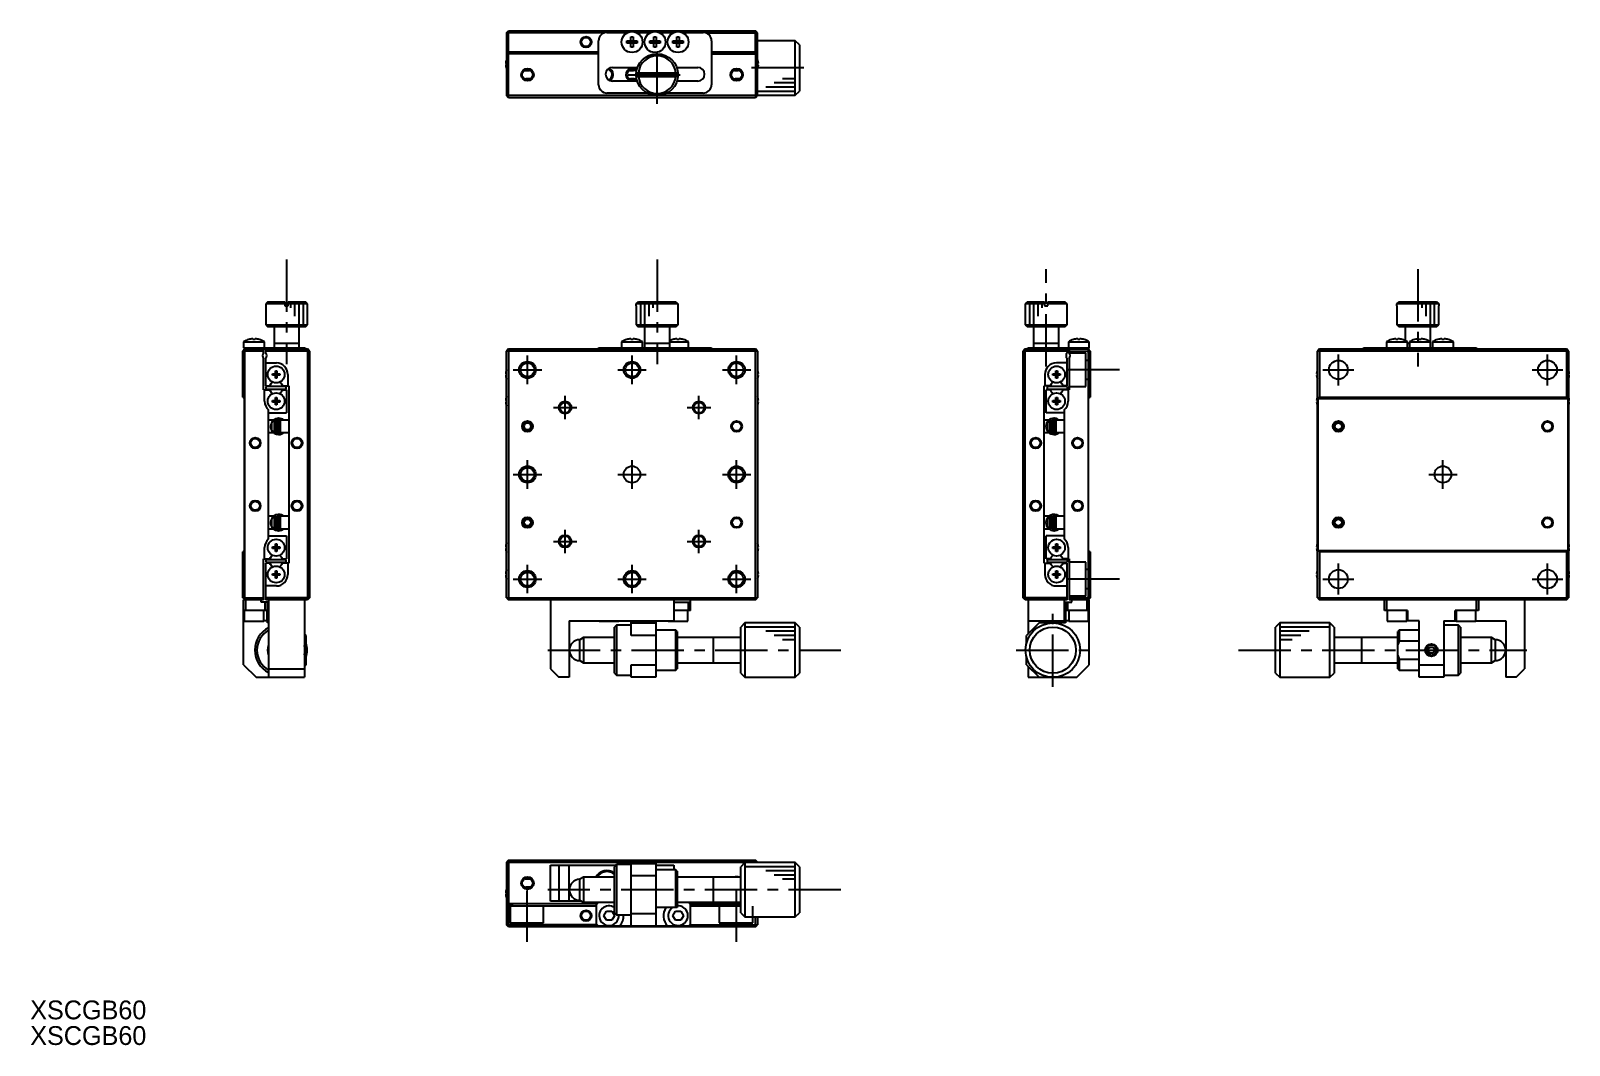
# Model space of a CAD drawing. Extents: x 20 to 388, y -4 to 238.
import ezdxf

# ---------------------------------------------------------------- set-up
doc = ezdxf.new("R2010")
doc.units = 0
doc.header["$LTSCALE"] = 10
doc.linetypes.add('CENTER', pattern=[2, 1.25, -0.25, 0.25, -0.25])
doc.linetypes.add('DASHED', pattern=[3.5, 2, -1.5])
doc.layers.get('0').update_dxf_attribs({"linetype": 'CONTINUOUS'})
doc.layers.add('CENTER', color=1, linetype='CENTER')
doc.styles.get("Standard").update_dxf_attribs({"font": 'FGP教科書体NT-M'})

msp = doc.modelspace()

# ---------------------------------------------------------------- texts
at = {"color": 7}
for p in [(20.086372, 1.864893), (20.086372, -4.266849)]:
    msp.add_text('XSCGB60', height=4.5, dxfattribs=at).set_placement(p)

# ---------------------------------------------------------------- linework, layer by layer
at = {"color": 7, "linetype": 'CONTINUOUS'}
for p, q in [((133.943176, 237.686836), (134.443176, 238.186836)), ((133.943176, 237.686836), (133.943176, 222.686836)), ((157.318677, 237.686836), (133.943176, 237.686836)), ((134.443176, 238.186836), (193.443176, 238.186836)), ((134.443176, 233.186836), (134.443176, 238.186836)), ((155.943176, 225.286836), (155.943176, 235.786836)), ((157.943176, 237.786836), (162.963381, 237.786836)), ((162.684587, 235.226836), (162.684587, 235.746836)), ((162.684587, 235.746836), (163.683176, 235.746836)), ((163.641801, 235.226836), (163.641801, 235.746836)), ((163.683176, 236.745425), (164.203176, 236.745425)), ((163.683176, 235.746836), (163.683176, 236.745425)), ((163.683176, 235.788211), (164.203176, 235.788211)), ((164.203176, 236.745425), (164.203176, 235.746836)), ((164.203176, 235.746836), (165.201766, 235.746836)), ((164.244551, 235.746836), (164.244551, 235.226836)), ((164.922972, 237.786836), (168.463381, 237.786836)), ((165.201766, 235.746836), (165.201766, 235.226836)), ((168.184587, 235.226836), (168.184587, 235.746836)), ((168.184587, 235.746836), (169.183176, 235.746836)), ((169.141801, 235.226836), (169.141801, 235.746836)), ((169.183176, 236.745425), (169.703176, 236.745425)), ((169.183176, 235.746836), (169.183176, 236.745425)), ((169.183176, 235.788211), (169.703176, 235.788211)), ((169.703176, 236.745425), (169.703176, 235.746836)), ((169.703176, 235.746836), (170.701766, 235.746836)), ((169.744551, 235.746836), (169.744551, 235.226836)), ((170.422972, 237.786836), (173.963381, 237.786836)), ((170.701766, 235.746836), (170.701766, 235.226836)), ((173.684587, 235.226836), (173.684587, 235.746836)), ((173.684587, 235.746836), (174.683176, 235.746836)), ((174.641801, 235.226836), (174.641801, 235.746836)), ((174.683176, 236.745425), (175.203176, 236.745425)), ((174.683176, 235.746836), (174.683176, 236.745425)), ((174.683176, 235.788211), (175.203176, 235.788211)), ((175.203176, 236.745425), (175.203176, 235.746836)), ((175.203176, 235.746836), (176.201766, 235.746836)), ((175.244551, 235.746836), (175.244551, 235.226836)), ((175.922972, 237.786836), (180.943176, 237.786836)), ((176.201766, 235.746836), (176.201766, 235.226836)), ((181.567676, 237.686836), (193.943176, 237.686836)), ((182.943176, 235.786836), (182.943176, 225.286836)), ((193.943176, 237.686836), (193.443176, 238.186836)), ((193.443176, 233.186836), (193.443176, 238.186836)), ((193.943176, 222.686836), (193.943176, 237.686836)), ((202.943176, 235.786836), (193.943176, 235.786836)), ((203.943176, 234.786836), (202.943176, 235.786836)), ((202.943176, 222.786836), (202.943176, 235.786836)), ((133.943176, 233.186836), (155.943176, 233.186836)), ((135.343176, 232.936836), (133.943176, 232.936836)), ((155.943176, 232.686836), (133.943176, 232.686836)), ((134.443176, 222.186836), (134.443176, 232.686836)), ((135.343176, 232.936836), (135.343176, 232.686836)), ((163.683176, 235.226836), (162.684587, 235.226836)), ((163.683176, 234.228246), (163.683176, 235.226836)), ((164.203176, 235.185461), (163.683176, 235.185461)), ((164.203176, 234.228246), (163.683176, 234.228246)), ((164.203176, 235.226836), (164.203176, 234.228246)), ((165.201766, 235.226836), (164.203176, 235.226836)), ((169.183176, 235.226836), (168.184587, 235.226836)), ((169.183176, 234.228246), (169.183176, 235.226836)), ((169.703176, 235.185461), (169.183176, 235.185461)), ((169.703176, 234.228246), (169.183176, 234.228246)), ((169.703176, 235.226836), (169.703176, 234.228246)), ((170.701766, 235.226836), (169.703176, 235.226836)), ((174.683176, 235.226836), (173.684587, 235.226836)), ((174.683176, 234.228246), (174.683176, 235.226836)), ((175.203176, 235.185461), (174.683176, 235.185461)), ((175.203176, 234.228246), (174.683176, 234.228246)), ((175.203176, 235.226836), (175.203176, 234.228246)), ((176.201766, 235.226836), (175.203176, 235.226836)), ((182.943176, 233.186836), (193.943176, 233.186836)), ((182.943176, 232.686836), (193.943176, 232.686836)), ((193.943176, 232.936836), (192.543176, 232.936836)), ((192.543176, 232.936836), (192.543176, 232.686836)), ((193.443176, 232.686836), (193.443176, 222.186836)), ((203.943176, 234.786836), (203.943176, 223.786836)), ((133.753317, 230.366836), (133.873655, 230.366836)), ((133.873655, 230.006836), (133.753317, 230.006836)), ((133.869032, 231.075452), (133.873655, 231.073197)), ((133.873655, 229.300474), (133.869032, 229.29822)), ((133.873655, 230.366836), (133.873655, 230.006836)), ((138.398173, 228.700165), (138.25579, 228.730867)), ((159.243176, 229.436836), (165.259428, 229.436836)), ((163.398173, 228.700165), (163.25579, 228.730867)), ((174.927151, 228.086836), (164.959202, 228.086836)), ((174.626925, 229.436836), (179.643176, 229.436836)), ((188.398173, 228.700165), (188.25579, 228.730867)), ((194.012698, 231.073197), (194.01732, 231.075452)), ((194.012698, 230.366836), (194.133035, 230.366836)), ((194.012698, 230.006836), (194.012698, 230.366836)), ((194.133035, 230.006836), (194.012698, 230.006836)), ((194.01732, 229.29822), (194.012698, 229.300474)), ((139.48818, 226.673507), (139.630563, 226.642805)), ((165.189494, 226.136836), (159.243176, 226.136836)), ((164.48818, 226.673507), (164.630563, 226.642805)), ((164.959202, 227.286836), (174.927151, 227.286836)), ((179.643176, 226.136836), (174.696859, 226.136836)), ((189.48818, 226.673507), (189.630563, 226.642805)), ((134.443176, 222.186836), (133.943176, 222.686836)), ((193.943176, 222.686836), (133.943176, 222.686836)), ((193.443176, 222.186836), (134.443176, 222.186836)), ((167.568308, 223.286836), (157.943176, 223.286836)), ((180.943176, 223.286836), (172.318045, 223.286836)), ((193.943176, 222.686836), (193.443176, 222.186836)), ((193.943176, 222.786836), (202.943176, 222.786836)), ((202.943176, 222.786836), (203.943176, 223.786836)), ((76.873107, 173.420011), (76.373107, 172.920011)), ((80.973107, 172.920011), (76.373107, 172.920011)), ((76.373107, 172.920011), (76.373107, 167.920011)), ((76.873107, 173.420011), (80.973107, 173.420011)), ((80.973107, 173.420011), (80.973107, 172.420011)), ((81.773107, 173.420011), (85.873107, 173.420011)), ((81.773107, 172.420011), (81.773107, 173.420011)), ((86.373107, 172.920011), (81.773107, 172.920011)), ((86.373107, 172.920011), (85.873107, 173.420011)), ((86.373107, 167.920011), (86.373107, 172.920011)), ((164.959202, 172.920011), (165.460989, 173.420011)), ((164.959202, 172.420011), (164.959202, 172.920011)), ((174.927151, 172.920011), (164.959202, 172.920011)), ((165.460989, 173.420011), (174.425363, 173.420011)), ((174.425363, 173.420011), (174.927151, 172.920011)), ((174.927151, 172.920011), (174.927151, 172.420011)), ((258.431731, 173.420011), (257.931731, 172.920011)), ((262.531731, 172.920011), (257.931731, 172.920011)), ((257.931731, 172.920011), (257.931731, 167.920011)), ((258.431731, 173.420011), (262.531731, 173.420011)), ((262.531731, 173.420011), (262.531731, 172.420011)), ((263.331731, 173.420011), (267.431731, 173.420011)), ((263.331731, 172.420011), (263.331731, 173.420011)), ((267.931731, 172.920011), (263.331731, 172.920011)), ((267.931731, 172.920011), (267.431731, 173.420011)), ((267.931731, 167.920011), (267.931731, 172.920011)), ((346.786297, 172.920011), (347.288084, 173.420011)), ((356.754246, 172.920011), (346.786297, 172.920011)), ((346.786297, 172.420011), (346.786297, 172.920011)), ((347.288084, 173.420011), (356.252458, 173.420011)), ((356.252458, 173.420011), (356.754246, 172.920011)), ((356.754246, 172.920011), (356.754246, 172.420011)), ((80.973107, 172.420011), (81.773107, 172.420011)), ((164.943176, 172.420011), (164.959202, 172.420011)), ((164.943176, 172.420011), (164.943176, 167.920011)), ((174.927151, 172.420011), (174.943176, 172.420011)), ((174.943176, 167.920011), (174.943176, 172.420011)), ((262.531731, 172.420011), (263.331731, 172.420011)), ((346.770271, 172.420011), (346.786297, 172.420011)), ((346.770271, 172.420011), (346.770271, 167.920011)), ((356.754246, 172.420011), (356.770271, 172.420011)), ((356.770271, 167.920011), (356.770271, 172.420011)), ((76.373107, 167.920011), (86.373107, 167.920011)), ((76.373107, 167.920011), (76.873107, 167.420011)), ((85.873107, 167.420011), (76.873107, 167.420011)), ((78.373107, 167.420011), (78.373107, 162.420011)), ((84.373107, 162.420011), (84.373107, 167.420011)), ((85.873107, 167.420011), (86.373107, 167.920011)), ((164.943176, 167.920011), (174.943176, 167.920011)), ((164.943176, 167.920011), (165.443176, 167.420011)), ((174.443176, 167.420011), (165.443176, 167.420011)), ((166.943176, 167.420011), (166.943176, 162.420011)), ((172.943176, 162.420011), (172.943176, 167.420011)), ((174.443176, 167.420011), (174.943176, 167.920011)), ((257.931731, 167.920011), (258.431731, 167.420011)), ((257.931731, 167.920011), (267.931731, 167.920011)), ((267.431731, 167.420011), (258.431731, 167.420011)), ((259.931731, 167.420011), (259.931731, 162.420011)), ((265.931731, 162.420011), (265.931731, 167.420011)), ((267.431731, 167.420011), (267.931731, 167.920011)), ((346.770271, 167.920011), (356.770271, 167.920011)), ((346.770271, 167.920011), (347.270271, 167.420011)), ((356.270271, 167.420011), (347.270271, 167.420011)), ((348.770271, 167.420011), (348.770271, 164.101139)), ((354.770271, 162.420011), (354.770271, 167.420011)), ((356.270271, 167.420011), (356.770271, 167.920011)), ((71.373107, 162.120011), (70.873107, 161.620011)), ((71.073107, 163.811668), (76.073107, 163.811668)), ((71.073107, 163.811668), (71.073107, 162.420011)), ((71.073107, 162.420011), (85.773107, 162.420011)), ((71.273107, 162.120011), (71.273107, 162.420011)), ((71.273107, 162.120011), (86.373107, 162.120011)), ((71.373107, 102.120011), (71.373107, 162.120011)), ((72.314517, 164.382591), (72.311174, 164.389446)), ((73.313107, 164.382591), (73.313107, 164.554963)), ((73.833107, 164.382591), (73.313107, 164.382591)), ((73.833107, 164.554963), (73.833107, 164.382591)), ((74.835039, 164.389446), (74.831696, 164.382591)), ((75.873107, 161.181448), (75.873107, 162.120011)), ((76.073107, 162.420011), (76.073107, 163.811668)), ((76.373107, 161.181448), (76.373107, 162.120011)), ((84.373107, 163.420011), (78.373107, 163.420011)), ((85.773107, 162.420011), (85.773107, 162.120011)), ((86.873107, 161.620011), (86.373107, 162.120011)), ((86.373107, 162.120011), (86.373107, 102.120011)), ((134.443176, 162.120011), (133.943176, 161.620011)), ((134.443176, 162.120011), (193.443176, 162.120011)), ((134.443176, 162.120011), (134.443176, 102.120011)), ((155.943176, 162.120011), (155.943176, 162.420011)), ((155.943176, 162.420011), (182.943176, 162.420011)), ((161.443176, 163.811668), (166.443176, 163.811668)), ((161.443176, 163.811668), (161.443176, 162.420011)), ((162.684587, 164.382591), (162.681243, 164.389446)), ((163.683176, 164.382591), (163.683176, 164.554963)), ((164.203176, 164.382591), (163.683176, 164.382591)), ((164.203176, 164.554963), (164.203176, 164.382591)), ((165.205109, 164.389446), (165.201766, 164.382591)), ((166.443176, 162.420011), (166.443176, 163.811668)), ((172.943176, 163.420011), (166.943176, 163.420011)), ((172.943176, 163.811668), (177.443176, 163.811668)), ((173.684587, 164.382591), (173.681243, 164.389446)), ((174.683176, 164.382591), (174.683176, 164.554963)), ((175.203176, 164.382591), (174.683176, 164.382591)), ((175.203176, 164.554963), (175.203176, 164.382591)), ((176.205109, 164.389446), (176.201766, 164.382591)), ((177.443176, 162.420011), (177.443176, 163.811668)), ((182.943176, 162.420011), (182.943176, 162.120011)), ((193.943176, 161.620011), (193.443176, 162.120011)), ((193.443176, 102.120011), (193.443176, 162.120011)), ((257.931731, 162.120011), (257.431731, 161.620011)), ((257.931731, 162.120011), (273.031731, 162.120011)), ((257.931731, 102.120011), (257.931731, 162.120011)), ((258.531731, 162.120011), (258.531731, 162.420011)), ((258.531731, 162.420011), (273.231731, 162.420011)), ((265.931731, 163.420011), (259.931731, 163.420011)), ((267.931731, 162.120011), (267.931731, 161.181448)), ((268.231731, 163.811668), (273.231731, 163.811668)), ((268.231731, 163.811668), (268.231731, 162.420011)), ((268.431731, 162.120011), (268.431731, 161.181448)), ((269.473142, 164.382591), (269.469798, 164.389446)), ((270.471731, 164.382591), (270.471731, 164.554963)), ((270.991731, 164.382591), (270.471731, 164.382591)), ((270.991731, 164.554963), (270.991731, 164.382591)), ((271.993664, 164.389446), (271.990321, 164.382591)), ((272.931731, 162.120011), (273.431731, 161.620011)), ((272.931731, 162.120011), (272.931731, 102.120011)), ((273.031731, 162.420011), (273.031731, 162.120011)), ((273.231731, 162.420011), (273.231731, 163.811668)), ((328.270271, 162.120011), (327.770271, 161.620011)), ((328.270271, 162.120011), (387.270271, 162.120011)), ((328.270271, 162.120011), (328.270271, 150.620011)), ((338.770271, 162.120011), (338.770271, 162.420011)), ((338.770271, 162.420011), (365.770271, 162.420011)), ((344.270271, 163.811668), (344.270271, 162.420011)), ((344.270271, 163.811668), (349.270271, 163.811668)), ((345.511682, 164.382591), (345.508338, 164.389446)), ((346.510271, 164.382591), (346.510271, 164.554963)), ((347.030271, 164.382591), (346.510271, 164.382591)), ((347.030271, 164.554963), (347.030271, 164.382591)), ((348.032204, 164.389446), (348.028861, 164.382591)), ((349.270271, 162.420011), (349.270271, 163.811668)), ((349.770271, 163.420011), (349.270271, 163.420011)), ((349.770271, 163.811668), (349.770271, 162.420011)), ((349.770271, 163.811668), (354.770271, 163.811668)), ((351.011682, 164.382591), (351.008338, 164.389446)), ((352.010271, 164.382591), (352.010271, 164.554963)), ((352.530271, 164.382591), (352.010271, 164.382591)), ((352.530271, 164.554963), (352.530271, 164.382591)), ((353.532204, 164.389446), (353.528861, 164.382591)), ((355.270271, 163.811668), (355.270271, 162.420011)), ((355.270271, 163.811668), (360.270271, 163.811668)), ((356.511682, 164.382591), (356.508338, 164.389446)), ((357.510271, 164.382591), (357.510271, 164.554963)), ((358.030271, 164.382591), (357.510271, 164.382591)), ((358.030271, 164.554963), (358.030271, 164.382591)), ((359.032204, 164.389446), (359.028861, 164.382591)), ((360.270271, 162.420011), (360.270271, 163.811668)), ((365.770271, 162.420011), (365.770271, 162.120011)), ((387.770271, 161.620011), (387.270271, 162.120011)), ((387.270271, 162.120011), (387.270271, 150.620011)), ((70.873107, 150.620011), (70.873107, 161.620011)), ((75.873107, 161.620011), (70.873107, 161.620011)), ((75.873107, 152.320011), (75.873107, 159.858573)), ((86.873107, 161.620011), (76.373107, 161.620011)), ((76.373107, 153.320011), (76.373107, 159.858573)), ((76.373107, 158.770011), (78.923107, 158.770011)), ((86.873107, 161.620011), (86.873107, 102.620011)), ((133.943176, 102.620011), (133.943176, 161.620011)), ((193.943176, 161.620011), (133.943176, 161.620011)), ((193.943176, 161.620011), (193.943176, 102.620011)), ((257.431731, 102.620011), (257.431731, 161.620011)), ((267.931731, 161.620011), (257.431731, 161.620011)), ((267.931731, 158.770011), (265.381731, 158.770011)), ((267.931731, 153.320011), (267.931731, 159.858573)), ((268.431731, 161.620011), (273.431731, 161.620011)), ((268.431731, 159.858573), (268.431731, 152.320011)), ((273.431731, 161.620011), (273.431731, 150.620011)), ((327.770271, 102.620011), (327.770271, 161.620011)), ((387.770271, 161.620011), (327.770271, 161.620011)), ((387.770271, 161.620011), (387.770271, 102.620011)), ((77.986745, 156.200011), (78.693107, 156.200011)), ((77.986745, 155.840011), (77.986745, 156.200011)), ((78.693107, 155.840011), (77.986745, 155.840011)), ((78.693107, 156.906372), (79.053107, 156.906372)), ((78.693107, 156.200011), (78.693107, 156.906372)), ((78.703479, 156.189638), (78.693107, 156.200011)), ((78.703479, 155.850383), (78.693107, 155.840011)), ((78.693107, 155.133649), (78.693107, 155.840011)), ((79.053107, 155.133649), (78.693107, 155.133649)), ((78.703479, 156.189638), (79.042734, 156.189638)), ((78.703479, 155.850383), (78.703479, 156.189638)), ((79.042734, 155.850383), (78.703479, 155.850383)), ((79.042734, 156.189638), (79.053107, 156.200011)), ((79.042734, 156.189638), (79.042734, 155.850383)), ((79.042734, 155.850383), (79.053107, 155.840011)), ((79.053107, 156.906372), (79.053107, 156.200011)), ((79.053107, 156.200011), (79.759468, 156.200011)), ((79.759468, 155.840011), (79.053107, 155.840011)), ((79.053107, 155.840011), (79.053107, 155.133649)), ((79.759468, 156.200011), (79.759468, 155.840011)), ((81.673107, 156.020011), (81.673107, 153.320011)), ((133.753317, 156.200011), (133.873655, 156.200011)), ((133.873655, 155.840011), (133.753317, 155.840011)), ((133.869032, 156.908626), (133.873655, 156.906372)), ((133.873655, 155.133649), (133.869032, 155.131395)), ((133.873655, 156.200011), (133.873655, 155.840011)), ((194.012698, 156.906372), (194.01732, 156.908626)), ((194.012698, 155.840011), (194.012698, 156.200011)), ((194.012698, 156.200011), (194.133035, 156.200011)), ((194.133035, 155.840011), (194.012698, 155.840011)), ((194.01732, 155.131395), (194.012698, 155.133649)), ((262.631731, 156.020011), (262.631731, 153.320011)), ((264.54537, 155.840011), (264.54537, 156.200011)), ((264.54537, 156.200011), (265.251731, 156.200011)), ((265.251731, 155.840011), (264.54537, 155.840011)), ((265.251731, 156.906372), (265.611731, 156.906372)), ((265.251731, 156.200011), (265.251731, 156.906372)), ((265.262103, 156.189638), (265.251731, 156.200011)), ((265.262103, 155.850383), (265.251731, 155.840011)), ((265.251731, 155.133649), (265.251731, 155.840011)), ((265.611731, 155.133649), (265.251731, 155.133649)), ((265.262103, 155.850383), (265.262103, 156.189638)), ((265.262103, 156.189638), (265.601359, 156.189638)), ((265.601359, 155.850383), (265.262103, 155.850383)), ((265.601359, 156.189638), (265.611731, 156.200011)), ((265.601359, 156.189638), (265.601359, 155.850383)), ((265.601359, 155.850383), (265.611731, 155.840011)), ((265.611731, 156.906372), (265.611731, 156.200011)), ((265.611731, 156.200011), (266.318093, 156.200011)), ((265.611731, 155.840011), (265.611731, 155.133649)), ((266.318093, 155.840011), (265.611731, 155.840011)), ((266.318093, 156.200011), (266.318093, 155.840011)), ((327.580412, 156.200011), (327.70075, 156.200011)), ((327.70075, 155.840011), (327.580412, 155.840011)), ((327.696127, 156.908626), (327.70075, 156.906372)), ((327.70075, 155.133649), (327.696127, 155.131395)), ((327.70075, 156.200011), (327.70075, 155.840011)), ((387.839793, 156.906372), (387.844415, 156.908626)), ((387.839793, 156.200011), (387.96013, 156.200011)), ((387.839793, 155.840011), (387.839793, 156.200011)), ((387.96013, 155.840011), (387.839793, 155.840011)), ((387.844415, 155.131395), (387.839793, 155.133649)), ((75.873107, 152.320011), (77.322301, 152.320011)), ((76.123107, 149.620011), (76.123107, 152.320011)), ((76.373107, 153.320011), (77.322301, 153.320011)), ((81.173107, 153.120011), (76.373107, 153.120011)), ((76.373107, 153.120011), (76.373107, 152.520011)), ((76.373107, 152.520011), (81.173107, 152.520011)), ((77.322301, 153.320011), (77.472467, 153.580106)), ((77.472467, 152.059915), (77.322301, 152.320011)), ((80.273746, 153.580106), (80.423912, 153.320011)), ((80.423912, 152.320011), (80.273746, 152.059915)), ((80.423912, 153.320011), (81.873107, 153.320011)), ((80.423912, 152.320011), (81.373107, 152.320011)), ((81.173107, 153.120011), (81.173107, 152.520011)), ((81.373107, 152.320011), (81.373107, 146.820011)), ((81.873107, 153.320011), (81.873107, 110.920011)), ((262.431731, 110.920011), (262.431731, 153.320011)), ((263.880925, 153.320011), (262.431731, 153.320011)), ((262.931731, 146.820011), (262.931731, 152.320011)), ((263.880925, 152.320011), (262.931731, 152.320011)), ((263.131731, 153.120011), (263.131731, 152.520011)), ((267.931731, 153.120011), (263.131731, 153.120011)), ((263.131731, 152.520011), (267.931731, 152.520011)), ((263.880925, 153.320011), (264.031091, 153.580106)), ((263.880925, 152.320011), (264.031091, 152.059915)), ((266.832371, 153.580106), (266.982537, 153.320011)), ((266.832371, 152.059915), (266.982537, 152.320011)), ((267.931731, 153.320011), (266.982537, 153.320011)), ((268.431731, 152.320011), (266.982537, 152.320011)), ((267.931731, 153.120011), (267.931731, 152.520011)), ((268.181731, 152.320011), (268.181731, 149.620011)), ((70.873107, 150.620011), (71.223107, 150.270011)), ((71.223107, 150.270011), (71.223107, 113.970011)), ((77.073107, 116.699073), (77.073107, 147.540948)), ((77.986745, 149.800011), (78.693107, 149.800011)), ((77.986745, 149.440011), (77.986745, 149.800011)), ((78.693107, 149.440011), (77.986745, 149.440011)), ((78.693107, 150.506372), (79.053107, 150.506372)), ((78.693107, 149.800011), (78.693107, 150.506372)), ((78.703479, 149.789638), (78.693107, 149.800011)), ((78.703479, 149.450383), (78.693107, 149.440011)), ((78.693107, 148.733649), (78.693107, 149.440011)), ((79.053107, 148.733649), (78.693107, 148.733649)), ((78.703479, 149.789638), (79.042734, 149.789638)), ((78.703479, 149.450383), (78.703479, 149.789638)), ((79.042734, 149.450383), (78.703479, 149.450383)), ((79.042734, 149.789638), (79.053107, 149.800011)), ((79.042734, 149.789638), (79.042734, 149.450383)), ((79.042734, 149.450383), (79.053107, 149.440011)), ((79.053107, 150.506372), (79.053107, 149.800011)), ((79.053107, 149.800011), (79.759468, 149.800011)), ((79.759468, 149.440011), (79.053107, 149.440011)), ((79.053107, 149.440011), (79.053107, 148.733649)), ((79.759468, 149.800011), (79.759468, 149.440011)), ((133.753317, 149.800011), (133.873655, 149.800011)), ((133.873655, 149.440011), (133.753317, 149.440011)), ((133.869032, 150.508626), (133.873655, 150.506372)), ((133.873655, 148.733649), (133.869032, 148.731395)), ((133.873655, 149.800011), (133.873655, 149.440011)), ((194.012698, 150.506372), (194.01732, 150.508626)), ((194.012698, 149.440011), (194.012698, 149.800011)), ((194.012698, 149.800011), (194.133035, 149.800011)), ((194.133035, 149.440011), (194.012698, 149.440011)), ((194.01732, 148.731395), (194.012698, 148.733649)), ((264.54537, 149.440011), (264.54537, 149.800011)), ((264.54537, 149.800011), (265.251731, 149.800011)), ((265.251731, 149.440011), (264.54537, 149.440011)), ((265.251731, 150.506372), (265.611731, 150.506372)), ((265.251731, 149.800011), (265.251731, 150.506372)), ((265.262103, 149.789638), (265.251731, 149.800011)), ((265.262103, 149.450383), (265.251731, 149.440011)), ((265.251731, 148.733649), (265.251731, 149.440011)), ((265.611731, 148.733649), (265.251731, 148.733649)), ((265.262103, 149.789638), (265.601359, 149.789638)), ((265.262103, 149.450383), (265.262103, 149.789638)), ((265.601359, 149.450383), (265.262103, 149.450383)), ((265.601359, 149.789638), (265.611731, 149.800011)), ((265.601359, 149.789638), (265.601359, 149.450383)), ((265.601359, 149.450383), (265.611731, 149.440011)), ((265.611731, 150.506372), (265.611731, 149.800011)), ((265.611731, 149.800011), (266.318093, 149.800011)), ((265.611731, 149.440011), (265.611731, 148.733649)), ((266.318093, 149.440011), (265.611731, 149.440011)), ((266.318093, 149.800011), (266.318093, 149.440011)), ((267.231731, 147.540948), (267.231731, 116.699073)), ((273.081731, 150.270011), (273.431731, 150.620011)), ((273.081731, 113.970011), (273.081731, 150.270011)), ((327.580412, 149.800011), (327.70075, 149.800011)), ((327.70075, 149.440011), (327.580412, 149.440011)), ((327.696127, 150.508626), (327.70075, 150.506372)), ((327.70075, 148.733649), (327.696127, 148.731395)), ((327.70075, 149.800011), (327.70075, 149.440011)), ((327.920271, 150.270011), (328.270271, 150.620011)), ((327.920271, 113.970011), (327.920271, 150.270011)), ((327.920271, 150.270011), (387.620271, 150.270011)), ((328.270271, 150.620011), (387.270271, 150.620011)), ((387.270271, 150.620011), (387.620271, 150.270011)), ((387.620271, 150.270011), (387.620271, 113.970011)), ((387.839793, 150.506372), (387.844415, 150.508626)), ((387.839793, 149.800011), (387.96013, 149.800011)), ((387.839793, 149.440011), (387.839793, 149.800011)), ((387.96013, 149.440011), (387.839793, 149.440011)), ((387.844415, 148.731395), (387.839793, 148.733649)), ((77.073107, 146.820011), (81.373107, 146.820011)), ((78.236861, 145.120011), (77.073107, 145.120011)), ((77.873107, 144.536526), (78.373107, 145.065694)), ((77.873107, 142.703495), (77.873107, 144.536526)), ((78.873107, 145.120011), (78.373107, 145.120011)), ((78.373107, 145.120011), (78.373107, 142.120011)), ((78.70902, 145.407592), (78.691029, 145.399792)), ((78.703268, 145.40423), (78.699919, 145.403673)), ((78.765461, 145.429832), (78.708575, 145.40845)), ((78.861811, 145.049816), (78.876356, 145.055582)), ((78.872949, 145.05522), (79.278064, 145.163699)), ((78.873107, 142.120011), (78.873107, 145.120011)), ((79.278107, 144.620011), (78.873107, 144.620011)), ((78.876356, 145.055582), (78.890617, 145.060397)), ((78.890617, 145.060397), (78.90511, 145.064483)), ((78.90511, 145.064483), (78.919796, 145.067826)), ((78.919796, 145.067826), (78.934638, 145.070417)), ((78.934638, 145.070417), (78.949597, 145.072247)), ((78.949597, 145.072247), (78.964633, 145.073311)), ((78.964633, 145.073311), (78.979707, 145.073605)), ((78.979707, 145.073605), (78.994779, 145.073128)), ((78.994779, 145.073128), (79.009809, 145.071882)), ((79.009809, 145.071882), (79.024757, 145.069869)), ((79.024757, 145.069869), (79.039583, 145.067096)), ((79.039583, 145.067096), (79.054249, 145.06357)), ((79.054249, 145.06357), (79.068717, 145.059302)), ((79.068717, 145.059302), (79.082948, 145.054304)), ((79.073107, 144.620011), (79.073107, 145.058195)), ((79.082948, 145.054304), (79.096906, 145.04859)), ((79.096906, 145.04859), (79.110555, 145.042178)), ((79.110555, 145.042178), (79.12386, 145.035084)), ((79.12386, 145.035084), (79.136789, 145.02733)), ((79.136789, 145.02733), (79.149309, 145.018937)), ((79.149309, 145.018937), (79.161391, 145.009927)), ((79.161391, 145.009927), (79.173003, 145.000326)), ((79.173003, 145.000326), (79.18412, 144.99016)), ((79.18412, 144.99016), (79.194715, 144.979455)), ((79.194715, 144.979455), (79.204763, 144.968239)), ((79.204763, 144.968239), (79.214242, 144.956542)), ((79.214242, 144.956542), (79.22313, 144.944394)), ((79.22313, 144.944394), (79.231407, 144.931825)), ((79.231407, 144.931825), (79.239054, 144.918867)), ((79.239054, 144.918867), (79.246056, 144.905553)), ((79.246056, 144.905553), (79.252397, 144.891914)), ((79.252397, 144.891914), (79.258064, 144.877984)), ((79.258064, 144.877984), (79.263044, 144.863798)), ((79.263044, 144.863798), (79.267327, 144.849388)), ((79.267327, 144.849388), (79.270904, 144.83479)), ((79.270904, 144.83479), (79.273768, 144.820038)), ((79.273768, 144.820038), (79.275913, 144.805166)), ((79.275913, 144.805166), (79.277335, 144.790211)), ((79.277335, 144.790211), (79.278031, 144.775206)), ((79.278031, 144.775206), (79.278107, 144.768511)), ((79.278107, 145.370011), (79.278107, 141.870011)), ((79.668107, 141.870011), (79.668107, 145.370011)), ((79.873107, 144.620011), (79.668107, 144.620011)), ((79.668162, 145.163376), (79.873353, 145.123379)), ((79.873107, 145.120011), (79.873107, 142.120011)), ((81.873107, 145.120011), (79.873107, 145.120011)), ((79.873353, 145.123379), (79.88554, 145.120096)), ((263.595673, 145.120011), (262.431731, 145.120011)), ((267.231731, 146.820011), (262.931731, 146.820011)), ((263.231731, 144.540111), (263.731731, 145.069257)), ((263.231731, 142.69991), (263.231731, 144.540111)), ((264.231731, 145.120011), (263.731731, 145.120011)), ((263.731731, 145.120011), (263.731731, 142.120011)), ((264.231576, 145.05523), (264.636708, 145.163692)), ((264.231731, 145.120011), (264.231731, 142.120011)), ((264.636731, 144.620011), (264.231731, 144.620011)), ((264.431731, 145.120011), (264.420059, 145.120011)), ((264.431731, 144.620011), (264.431731, 145.120011)), ((264.636731, 145.370011), (264.636731, 141.870011)), ((265.546783, 145.427706), (264.85932, 145.563666)), ((265.032842, 145.397328), (265.025184, 145.393635)), ((265.026731, 141.870011), (265.026731, 145.370011)), ((265.026731, 144.768511), (265.027065, 144.782737)), ((265.231731, 144.620011), (265.026731, 144.620011)), ((265.027065, 144.782737), (265.028125, 144.797716)), ((265.028125, 144.797716), (265.029908, 144.812626)), ((265.029908, 144.812626), (265.032412, 144.827429)), ((265.032412, 144.827429), (265.035629, 144.842093)), ((265.064189, 145.411255), (265.032842, 145.397328)), ((265.035629, 144.842093), (265.039553, 144.856581)), ((265.039553, 144.856581), (265.044176, 144.87086)), ((265.044176, 144.87086), (265.049487, 144.884897)), ((265.049487, 144.884897), (265.055474, 144.898658)), ((265.055474, 144.898658), (265.062125, 144.912109)), ((265.062125, 144.912109), (265.069425, 144.92522)), ((265.09618, 145.423597), (265.064189, 145.411255)), ((265.069425, 144.92522), (265.077359, 144.937958)), ((265.077359, 144.937958), (265.085907, 144.950291)), ((265.085907, 144.950291), (265.095053, 144.96219)), ((265.095053, 144.96219), (265.104774, 144.973624)), ((265.128735, 145.434324), (265.09618, 145.423597)), ((265.104774, 144.973624), (265.11505, 144.984566)), ((265.11505, 144.984566), (265.125857, 144.994986)), ((265.125857, 144.994986), (265.13717, 145.004859)), ((265.161774, 145.44341), (265.128735, 145.434324)), ((265.13717, 145.004859), (265.148963, 145.014158)), ((265.148963, 145.014158), (265.161209, 145.022858)), ((265.161209, 145.022858), (265.173878, 145.030936)), ((265.195218, 145.450832), (265.161774, 145.44341)), ((265.173878, 145.030936), (265.18694, 145.03837)), ((265.18694, 145.03837), (265.200365, 145.045139)), ((265.228985, 145.456574), (265.195218, 145.450832)), ((265.200365, 145.045139), (265.214117, 145.051224)), ((265.214117, 145.051224), (265.228165, 145.056608)), ((265.228165, 145.056608), (265.23171, 145.057839)), ((265.262991, 145.460621), (265.228985, 145.456574)), ((267.231731, 145.120011), (265.231731, 145.120011)), ((265.231731, 145.120011), (265.231731, 142.120011)), ((265.297154, 145.462964), (265.262991, 145.460621)), ((265.33139, 145.463596), (265.297154, 145.462964)), ((265.365616, 145.462516), (265.33139, 145.463596)), ((265.399748, 145.459727), (265.365616, 145.462516)), ((265.433703, 145.455234), (265.399748, 145.459727)), ((265.467397, 145.449049), (265.433703, 145.455234)), ((265.500749, 145.441186), (265.467397, 145.449049)), ((265.502393, 145.131651), (265.496243, 145.120011)), ((265.533676, 145.431663), (265.500749, 145.441186)), ((265.508651, 145.143903), (265.502393, 145.131651)), ((265.605985, 145.402289), (265.506773, 145.119986)), ((265.514978, 145.156691), (265.508651, 145.143903)), ((265.521334, 145.169934), (265.514978, 145.156691)), ((265.527679, 145.183548), (265.521334, 145.169934)), ((265.533975, 145.19745), (265.527679, 145.183548)), ((265.566095, 145.420504), (265.533676, 145.431663)), ((265.54018, 145.21155), (265.533975, 145.19745)), ((265.546256, 145.22576), (265.54018, 145.21155)), ((265.552165, 145.239992), (265.546256, 145.22576)), ((265.557869, 145.254156), (265.552165, 145.239992)), ((265.563334, 145.268162), (265.557869, 145.254156)), ((265.568524, 145.281923), (265.563334, 145.268162)), ((265.596262, 145.40845), (265.566095, 145.420504)), ((265.573407, 145.295353), (265.568524, 145.281923)), ((265.577952, 145.308366), (265.573407, 145.295353)), ((265.582131, 145.320882), (265.577952, 145.308366)), ((265.585918, 145.332822), (265.582131, 145.320882)), ((265.589288, 145.34411), (265.585918, 145.332822)), ((265.592221, 145.354676), (265.589288, 145.34411)), ((265.594698, 145.364453), (265.592221, 145.354676)), ((265.596703, 145.373381), (265.594698, 145.364453)), ((265.594911, 145.408736), (265.596871, 145.408114)), ((266.067762, 145.120133), (265.595817, 145.407592)), ((265.598224, 145.381402), (265.596703, 145.373381)), ((265.596871, 145.408114), (265.598345, 145.406369)), ((265.599252, 145.388467), (265.598224, 145.381402)), ((265.598345, 145.406369), (265.599325, 145.40351)), ((265.59978, 145.394531), (265.599252, 145.388467)), ((265.599325, 145.40351), (265.599804, 145.399555)), ((265.599804, 145.399555), (265.59978, 145.394531)), ((265.604919, 145.403673), (265.605985, 145.402289)), ((77.073107, 142.120011), (78.236491, 142.120011)), ((78.373107, 142.174327), (77.873107, 142.703495)), ((78.373107, 142.120011), (78.873107, 142.120011)), ((78.679415, 141.845381), (78.700289, 141.836199)), ((78.699709, 141.836392), (78.767411, 142.05981)), ((78.70519, 141.847558), (78.704986, 141.842014)), ((78.704986, 141.842014), (78.705315, 141.837592)), ((78.705927, 141.85419), (78.70519, 141.847558)), ((78.705315, 141.837592), (78.705807, 141.83536)), ((78.705807, 141.83536), (78.707846, 141.831994)), ((78.70719, 141.861863), (78.705927, 141.85419)), ((78.708973, 141.870528), (78.70719, 141.861863)), ((78.707846, 141.831994), (78.708575, 141.831571)), ((78.708575, 141.831571), (78.738742, 141.819517)), ((78.711263, 141.880126), (78.708973, 141.870528)), ((78.714044, 141.890595), (78.711263, 141.880126)), ((78.717299, 141.901863), (78.714044, 141.890595)), ((78.721005, 141.913857), (78.717299, 141.901863)), ((78.725139, 141.926496), (78.721005, 141.913857)), ((78.729671, 141.939697), (78.725139, 141.926496)), ((78.734574, 141.953371), (78.729671, 141.939697)), ((78.739813, 141.967428), (78.734574, 141.953371)), ((78.738742, 141.819517), (78.771162, 141.808358)), ((78.745353, 141.981774), (78.739813, 141.967428)), ((78.751159, 141.996313), (78.745353, 141.981774)), ((78.757191, 142.01095), (78.751159, 141.996313)), ((78.76341, 142.025586), (78.757191, 142.01095)), ((78.75806, 141.812314), (79.445514, 141.676355)), ((78.769773, 142.040124), (78.76341, 142.025586)), ((78.767411, 142.05981), (78.797601, 142.120012)), ((78.776239, 142.054468), (78.769773, 142.040124)), ((78.771162, 141.808358), (78.804089, 141.798835)), ((78.782765, 142.068522), (78.776239, 142.054468)), ((78.789306, 142.082192), (78.782765, 142.068522)), ((78.79582, 142.095388), (78.789306, 142.082192)), ((78.802264, 142.108023), (78.79582, 142.095388)), ((78.808594, 142.120011), (78.802264, 142.108023)), ((78.804089, 141.798835), (78.83744, 141.790972)), ((78.83744, 141.790972), (78.871135, 141.784787)), ((78.859756, 142.190045), (78.847467, 142.195372)), ((78.870132, 142.186798), (78.861811, 142.190205)), ((78.884311, 142.181654), (78.870132, 142.186798)), ((78.871135, 141.784787), (78.90509, 141.780294)), ((78.873107, 142.620011), (79.278107, 142.620011)), ((78.898734, 142.177237), (78.884311, 142.181654)), ((78.913364, 142.173562), (78.898734, 142.177237)), ((78.90509, 141.780294), (78.939222, 141.777505)), ((78.928161, 142.170639), (78.913364, 142.173562)), ((78.943086, 142.168475), (78.928161, 142.170639)), ((78.939222, 141.777505), (78.973448, 141.776425)), ((78.958101, 142.167077), (78.943086, 142.168475)), ((78.973166, 142.166449), (78.958101, 142.167077)), ((78.988239, 142.166591), (78.973166, 142.166449)), ((78.973448, 141.776425), (79.007684, 141.777057)), ((79.003283, 142.167503), (78.988239, 142.166591)), ((79.018256, 142.169181), (79.003283, 142.167503)), ((79.007684, 141.777057), (79.041847, 141.7794)), ((79.03312, 142.17162), (79.018256, 142.169181)), ((79.047836, 142.174812), (79.03312, 142.17162)), ((79.041847, 141.7794), (79.075853, 141.783447)), ((79.062366, 142.178747), (79.047836, 142.174812)), ((79.076673, 142.183413), (79.062366, 142.178747)), ((79.073107, 142.181816), (79.073107, 142.620011)), ((79.075853, 141.783447), (79.109619, 141.789189)), ((79.09072, 142.188797), (79.076673, 142.183413)), ((79.104473, 142.194882), (79.09072, 142.188797)), ((79.117897, 142.201651), (79.104473, 142.194882)), ((79.109619, 141.789189), (79.143063, 141.796611)), ((79.13096, 142.209085), (79.117897, 142.201651)), ((79.143629, 142.217163), (79.13096, 142.209085)), ((79.143063, 141.796611), (79.176103, 141.805697)), ((79.155875, 142.225863), (79.143629, 142.217163)), ((79.167668, 142.235162), (79.155875, 142.225863)), ((79.178981, 142.245035), (79.167668, 142.235162)), ((79.176103, 141.805697), (79.208658, 141.816424)), ((79.189788, 142.255455), (79.178981, 142.245035)), ((79.200064, 142.266397), (79.189788, 142.255455)), ((79.209785, 142.277831), (79.200064, 142.266397)), ((79.208658, 141.816424), (79.240648, 141.828766)), ((79.21893, 142.28973), (79.209785, 142.277831)), ((79.227479, 142.302064), (79.21893, 142.28973)), ((79.235412, 142.314801), (79.227479, 142.302064)), ((79.242712, 142.327912), (79.235412, 142.314801)), ((79.240648, 141.828766), (79.271995, 141.842694)), ((79.249363, 142.341363), (79.242712, 142.327912)), ((79.255351, 142.355124), (79.249363, 142.341363)), ((79.260662, 142.369161), (79.255351, 142.355124)), ((79.265284, 142.38344), (79.260662, 142.369161)), ((79.269209, 142.397928), (79.265284, 142.38344)), ((79.272426, 142.412592), (79.269209, 142.397928)), ((79.271995, 141.842694), (79.279654, 141.846386)), ((79.274929, 142.427395), (79.272426, 142.412592)), ((79.276713, 142.442305), (79.274929, 142.427395)), ((79.277773, 142.457284), (79.276713, 142.442305)), ((79.278107, 142.47151), (79.277773, 142.457284)), ((79.668107, 142.620011), (79.873107, 142.620011)), ((79.884697, 142.11888), (79.66813, 142.076328)), ((79.873107, 142.120011), (81.873107, 142.120011)), ((262.431731, 142.120011), (263.595307, 142.120011)), ((263.731731, 142.178009), (263.231731, 142.707156)), ((263.731731, 142.120011), (264.231731, 142.120011)), ((264.636676, 142.076644), (264.23157, 142.184456)), ((264.231731, 142.620011), (264.636731, 142.620011)), ((264.419894, 142.120011), (264.431731, 142.120011)), ((264.431731, 142.120011), (264.431731, 142.620011)), ((265.026731, 142.620011), (265.231731, 142.620011)), ((265.026807, 142.464815), (265.026731, 142.47151)), ((265.243539, 142.118898), (265.026773, 142.076321)), ((265.027503, 142.44981), (265.026807, 142.464815)), ((265.028924, 142.434855), (265.027503, 142.44981)), ((265.031069, 142.419983), (265.028924, 142.434855)), ((265.033933, 142.405231), (265.031069, 142.419983)), ((265.037511, 142.390633), (265.033933, 142.405231)), ((265.041794, 142.376223), (265.037511, 142.390633)), ((265.046774, 142.362037), (265.041794, 142.376223)), ((265.05244, 142.348107), (265.046774, 142.362037)), ((265.058781, 142.334468), (265.05244, 142.348107)), ((265.065783, 142.321154), (265.058781, 142.334468)), ((265.073431, 142.308196), (265.065783, 142.321154)), ((265.081708, 142.295627), (265.073431, 142.308196)), ((265.090595, 142.283479), (265.081708, 142.295627)), ((265.100074, 142.271782), (265.090595, 142.283479)), ((265.110122, 142.260566), (265.100074, 142.271782)), ((265.120717, 142.249861), (265.110122, 142.260566)), ((265.131834, 142.239695), (265.120717, 142.249861)), ((265.143447, 142.230094), (265.131834, 142.239695)), ((265.155528, 142.221084), (265.143447, 142.230094)), ((265.168048, 142.212691), (265.155528, 142.221084)), ((265.180977, 142.204937), (265.168048, 142.212691)), ((265.194283, 142.197843), (265.180977, 142.204937)), ((265.207932, 142.191431), (265.194283, 142.197843)), ((265.22189, 142.185717), (265.207932, 142.191431)), ((265.231706, 142.182183), (265.22189, 142.185717)), ((265.231731, 142.120011), (267.231731, 142.120011)), ((265.537527, 141.809418), (265.553935, 141.815118)), ((265.554246, 141.8144), (265.613973, 141.840301)), ((265.592443, 141.831785), (265.594911, 141.831285)), ((265.594911, 141.831285), (265.594591, 141.832049)), ((265.596262, 141.831571), (265.594911, 141.831285)), ((265.596991, 141.831994), (265.596262, 141.831571)), ((78.236861, 122.120011), (77.073107, 122.120011)), ((77.873107, 121.536526), (78.373107, 122.065694)), ((77.873107, 119.703495), (77.873107, 121.536526)), ((78.873107, 122.120011), (78.373107, 122.120011)), ((78.373107, 122.120011), (78.373107, 119.120011)), ((78.70902, 122.407592), (78.691029, 122.399792)), ((78.703268, 122.40423), (78.699919, 122.403673)), ((78.765461, 122.429832), (78.708575, 122.40845)), ((78.861811, 122.049816), (78.876356, 122.055582)), ((78.872949, 122.05522), (79.278064, 122.163699)), ((78.873107, 119.120011), (78.873107, 122.120011)), ((79.278107, 121.620011), (78.873107, 121.620011)), ((78.876356, 122.055582), (78.890617, 122.060397)), ((78.890617, 122.060397), (78.90511, 122.064483)), ((78.90511, 122.064483), (78.919796, 122.067826)), ((78.919796, 122.067826), (78.934638, 122.070417)), ((78.934638, 122.070417), (78.949597, 122.072247)), ((78.949597, 122.072247), (78.964633, 122.073311)), ((78.964633, 122.073311), (78.979707, 122.073605)), ((78.979707, 122.073605), (78.994779, 122.073128)), ((78.994779, 122.073128), (79.009809, 122.071882)), ((79.009809, 122.071882), (79.024757, 122.069869)), ((79.024757, 122.069869), (79.039583, 122.067096)), ((79.039583, 122.067096), (79.054249, 122.06357)), ((79.054249, 122.06357), (79.068717, 122.059302)), ((79.068717, 122.059302), (79.082948, 122.054304)), ((79.073107, 121.620011), (79.073107, 122.058195)), ((79.082948, 122.054304), (79.096906, 122.04859)), ((79.096906, 122.04859), (79.110555, 122.042178)), ((79.110555, 122.042178), (79.12386, 122.035084)), ((79.12386, 122.035084), (79.136789, 122.02733)), ((79.136789, 122.02733), (79.149309, 122.018937)), ((79.149309, 122.018937), (79.161391, 122.009927)), ((79.161391, 122.009927), (79.173003, 122.000326)), ((79.173003, 122.000326), (79.18412, 121.99016)), ((79.18412, 121.99016), (79.194715, 121.979455)), ((79.194715, 121.979455), (79.204763, 121.968239)), ((79.204763, 121.968239), (79.214242, 121.956542)), ((79.214242, 121.956542), (79.22313, 121.944394)), ((79.22313, 121.944394), (79.231407, 121.931825)), ((79.231407, 121.931825), (79.239054, 121.918867)), ((79.239054, 121.918867), (79.246056, 121.905553)), ((79.246056, 121.905553), (79.252397, 121.891914)), ((79.252397, 121.891914), (79.258064, 121.877984)), ((79.258064, 121.877984), (79.263044, 121.863798)), ((79.263044, 121.863798), (79.267327, 121.849388)), ((79.267327, 121.849388), (79.270904, 121.83479)), ((79.270904, 121.83479), (79.273768, 121.820038)), ((79.273768, 121.820038), (79.275913, 121.805166)), ((79.275913, 121.805166), (79.277335, 121.790211)), ((79.277335, 121.790211), (79.278031, 121.775206)), ((79.278031, 121.775206), (79.278107, 121.768511)), ((79.278107, 122.370011), (79.278107, 118.870011)), ((79.668107, 118.870011), (79.668107, 122.370011)), ((79.873107, 121.620011), (79.668107, 121.620011)), ((79.668162, 122.163376), (79.873353, 122.123379)), ((79.873107, 122.120011), (79.873107, 119.120011)), ((81.873107, 122.120011), (79.873107, 122.120011)), ((79.873353, 122.123379), (79.88554, 122.120096)), ((263.595673, 122.120011), (262.431731, 122.120011)), ((263.231731, 121.540111), (263.731731, 122.069257)), ((263.231731, 119.69991), (263.231731, 121.540111)), ((264.231731, 122.120011), (263.731731, 122.120011)), ((263.731731, 122.120011), (263.731731, 119.120011)), ((264.231576, 122.05523), (264.636708, 122.163692)), ((264.231731, 122.120011), (264.231731, 119.120011)), ((264.636731, 121.620011), (264.231731, 121.620011)), ((264.431731, 122.120011), (264.420059, 122.120011)), ((264.431731, 121.620011), (264.431731, 122.120011)), ((264.636731, 122.370011), (264.636731, 118.870011)), ((265.546783, 122.427706), (264.85932, 122.563666)), ((265.032842, 122.397328), (265.025184, 122.393635)), ((265.026731, 118.870011), (265.026731, 122.370011)), ((265.026731, 121.768511), (265.027065, 121.782737)), ((265.231731, 121.620011), (265.026731, 121.620011)), ((265.027065, 121.782737), (265.028125, 121.797716)), ((265.028125, 121.797716), (265.029908, 121.812626)), ((265.029908, 121.812626), (265.032412, 121.827429)), ((265.032412, 121.827429), (265.035629, 121.842093)), ((265.064189, 122.411255), (265.032842, 122.397328)), ((265.035629, 121.842093), (265.039553, 121.856581)), ((265.039553, 121.856581), (265.044176, 121.87086)), ((265.044176, 121.87086), (265.049487, 121.884897)), ((265.049487, 121.884897), (265.055474, 121.898658)), ((265.055474, 121.898658), (265.062125, 121.912109)), ((265.062125, 121.912109), (265.069425, 121.92522)), ((265.09618, 122.423597), (265.064189, 122.411255)), ((265.069425, 121.92522), (265.077359, 121.937958)), ((265.077359, 121.937958), (265.085907, 121.950291)), ((265.085907, 121.950291), (265.095053, 121.96219)), ((265.095053, 121.96219), (265.104774, 121.973624)), ((265.128735, 122.434324), (265.09618, 122.423597)), ((265.104774, 121.973624), (265.11505, 121.984566)), ((265.11505, 121.984566), (265.125857, 121.994986)), ((265.125857, 121.994986), (265.13717, 122.004859)), ((265.161774, 122.44341), (265.128735, 122.434324)), ((265.13717, 122.004859), (265.148963, 122.014158)), ((265.148963, 122.014158), (265.161209, 122.022858)), ((265.161209, 122.022858), (265.173878, 122.030936)), ((265.195218, 122.450832), (265.161774, 122.44341)), ((265.173878, 122.030936), (265.18694, 122.03837)), ((265.18694, 122.03837), (265.200365, 122.045139)), ((265.228985, 122.456574), (265.195218, 122.450832)), ((265.200365, 122.045139), (265.214117, 122.051224)), ((265.214117, 122.051224), (265.228165, 122.056608)), ((265.228165, 122.056608), (265.23171, 122.057839)), ((265.262991, 122.460621), (265.228985, 122.456574)), ((267.231731, 122.120011), (265.231731, 122.120011)), ((265.231731, 122.120011), (265.231731, 119.120011)), ((265.297154, 122.462964), (265.262991, 122.460621)), ((265.33139, 122.463596), (265.297154, 122.462964)), ((265.365616, 122.462516), (265.33139, 122.463596)), ((265.399748, 122.459727), (265.365616, 122.462516)), ((265.433703, 122.455234), (265.399748, 122.459727)), ((265.467397, 122.449049), (265.433703, 122.455234)), ((265.500749, 122.441186), (265.467397, 122.449049)), ((265.502393, 122.131651), (265.496243, 122.120011)), ((265.533676, 122.431663), (265.500749, 122.441186)), ((265.508651, 122.143903), (265.502393, 122.131651)), ((265.604919, 122.403673), (265.506773, 122.119986)), ((265.514978, 122.156691), (265.508651, 122.143903)), ((265.521334, 122.169934), (265.514978, 122.156691)), ((265.527679, 122.183548), (265.521334, 122.169934)), ((265.533975, 122.19745), (265.527679, 122.183548)), ((265.566095, 122.420504), (265.533676, 122.431663)), ((265.54018, 122.21155), (265.533975, 122.19745)), ((265.546256, 122.22576), (265.54018, 122.21155)), ((265.552165, 122.239992), (265.546256, 122.22576)), ((265.557869, 122.254156), (265.552165, 122.239992)), ((265.563334, 122.268162), (265.557869, 122.254156)), ((265.568524, 122.281923), (265.563334, 122.268162)), ((265.596262, 122.40845), (265.566095, 122.420504)), ((265.573407, 122.295353), (265.568524, 122.281923)), ((265.577952, 122.308366), (265.573407, 122.295353)), ((265.582131, 122.320882), (265.577952, 122.308366)), ((265.585918, 122.332822), (265.582131, 122.320882)), ((265.589288, 122.34411), (265.585918, 122.332822)), ((265.592221, 122.354676), (265.589288, 122.34411)), ((265.594698, 122.364453), (265.592221, 122.354676)), ((265.596703, 122.373381), (265.594698, 122.364453)), ((265.594911, 122.408736), (265.596871, 122.408114)), ((266.067762, 122.120133), (265.595817, 122.407592)), ((265.598224, 122.381402), (265.596703, 122.373381)), ((265.596871, 122.408114), (265.598345, 122.406369)), ((265.599252, 122.388467), (265.598224, 122.381402)), ((265.598345, 122.406369), (265.599325, 122.40351)), ((265.59978, 122.394531), (265.599252, 122.388467)), ((265.599325, 122.40351), (265.599804, 122.399555)), ((265.599804, 122.399555), (265.59978, 122.394531)), ((265.625124, 122.394774), (265.605432, 122.403439)), ((77.073107, 119.120011), (78.236491, 119.120011)), ((78.373107, 119.174327), (77.873107, 119.703495)), ((78.373107, 119.120011), (78.873107, 119.120011)), ((78.679415, 118.845381), (78.706409, 118.833564)), ((78.699709, 118.836392), (78.767411, 119.05981)), ((78.70519, 118.847558), (78.704986, 118.842014)), ((78.704986, 118.842014), (78.705315, 118.837592)), ((78.705927, 118.85419), (78.70519, 118.847558)), ((78.705315, 118.837592), (78.705807, 118.83536)), ((78.705807, 118.83536), (78.707846, 118.831994)), ((78.70719, 118.861863), (78.705927, 118.85419)), ((78.708973, 118.870528), (78.70719, 118.861863)), ((78.707846, 118.831994), (78.708575, 118.831571)), ((78.708575, 118.831571), (78.738742, 118.819517)), ((78.711263, 118.880126), (78.708973, 118.870528)), ((78.714044, 118.890595), (78.711263, 118.880126)), ((78.717299, 118.901863), (78.714044, 118.890595)), ((78.721005, 118.913857), (78.717299, 118.901863)), ((78.725139, 118.926496), (78.721005, 118.913857)), ((78.729671, 118.939697), (78.725139, 118.926496)), ((78.734574, 118.953371), (78.729671, 118.939697)), ((78.739813, 118.967428), (78.734574, 118.953371)), ((78.738742, 118.819517), (78.771162, 118.808358)), ((78.745353, 118.981774), (78.739813, 118.967428)), ((78.751159, 118.996313), (78.745353, 118.981774)), ((78.757191, 119.01095), (78.751159, 118.996313)), ((78.76341, 119.025586), (78.757191, 119.01095)), ((78.75806, 118.812314), (79.445514, 118.676355)), ((78.769773, 119.040124), (78.76341, 119.025586)), ((78.767411, 119.05981), (78.797601, 119.120012)), ((78.776239, 119.054468), (78.769773, 119.040124)), ((78.771162, 118.808358), (78.804089, 118.798835)), ((78.782765, 119.068522), (78.776239, 119.054468)), ((78.789306, 119.082192), (78.782765, 119.068522)), ((78.79582, 119.095388), (78.789306, 119.082192)), ((78.802264, 119.108023), (78.79582, 119.095388)), ((78.808594, 119.120011), (78.802264, 119.108023)), ((78.804089, 118.798835), (78.83744, 118.790972)), ((78.83744, 118.790972), (78.871135, 118.784787)), ((78.859756, 119.190045), (78.847467, 119.195372)), ((78.870132, 119.186798), (78.861811, 119.190205)), ((78.884311, 119.181654), (78.870132, 119.186798)), ((78.871135, 118.784787), (78.90509, 118.780294)), ((78.873107, 119.620011), (79.278107, 119.620011)), ((78.898734, 119.177237), (78.884311, 119.181654)), ((78.913364, 119.173562), (78.898734, 119.177237)), ((78.90509, 118.780294), (78.939222, 118.777505)), ((78.928161, 119.170639), (78.913364, 119.173562)), ((78.943086, 119.168475), (78.928161, 119.170639)), ((78.939222, 118.777505), (78.973448, 118.776425)), ((78.958101, 119.167077), (78.943086, 119.168475)), ((78.973166, 119.166449), (78.958101, 119.167077)), ((78.988239, 119.166591), (78.973166, 119.166449)), ((78.973448, 118.776425), (79.007684, 118.777057)), ((79.003283, 119.167503), (78.988239, 119.166591)), ((79.018256, 119.169181), (79.003283, 119.167503)), ((79.007684, 118.777057), (79.041847, 118.7794)), ((79.03312, 119.17162), (79.018256, 119.169181)), ((79.047836, 119.174812), (79.03312, 119.17162)), ((79.041847, 118.7794), (79.075853, 118.783447)), ((79.062366, 119.178747), (79.047836, 119.174812)), ((79.076673, 119.183413), (79.062366, 119.178747)), ((79.073107, 119.181816), (79.073107, 119.620011)), ((79.075853, 118.783447), (79.109619, 118.789189)), ((79.09072, 119.188797), (79.076673, 119.183413)), ((79.104473, 119.194882), (79.09072, 119.188797)), ((79.117897, 119.201651), (79.104473, 119.194882)), ((79.109619, 118.789189), (79.143063, 118.796611)), ((79.13096, 119.209085), (79.117897, 119.201651)), ((79.143629, 119.217163), (79.13096, 119.209085)), ((79.143063, 118.796611), (79.176103, 118.805697)), ((79.155875, 119.225863), (79.143629, 119.217163)), ((79.167668, 119.235162), (79.155875, 119.225863)), ((79.178981, 119.245035), (79.167668, 119.235162)), ((79.176103, 118.805697), (79.208658, 118.816424)), ((79.189788, 119.255455), (79.178981, 119.245035)), ((79.200064, 119.266397), (79.189788, 119.255455)), ((79.209785, 119.277831), (79.200064, 119.266397)), ((79.208658, 118.816424), (79.240648, 118.828766)), ((79.21893, 119.28973), (79.209785, 119.277831)), ((79.227479, 119.302064), (79.21893, 119.28973)), ((79.235412, 119.314801), (79.227479, 119.302064)), ((79.242712, 119.327912), (79.235412, 119.314801)), ((79.240648, 118.828766), (79.271995, 118.842694)), ((79.249363, 119.341363), (79.242712, 119.327912)), ((79.255351, 119.355124), (79.249363, 119.341363)), ((79.260662, 119.369161), (79.255351, 119.355124)), ((79.265284, 119.38344), (79.260662, 119.369161)), ((79.269209, 119.397928), (79.265284, 119.38344)), ((79.272426, 119.412592), (79.269209, 119.397928)), ((79.271995, 118.842694), (79.279654, 118.846386)), ((79.274929, 119.427395), (79.272426, 119.412592)), ((79.276713, 119.442305), (79.274929, 119.427395)), ((79.277773, 119.457284), (79.276713, 119.442305)), ((79.278107, 119.47151), (79.277773, 119.457284)), ((79.668107, 119.620011), (79.873107, 119.620011)), ((79.884697, 119.11888), (79.66813, 119.076328)), ((79.873107, 119.120011), (81.873107, 119.120011)), ((262.431731, 119.120011), (263.595307, 119.120011)), ((263.731731, 119.178009), (263.231731, 119.707156)), ((263.731731, 119.120011), (264.231731, 119.120011)), ((264.636676, 119.076644), (264.23157, 119.184456)), ((264.231731, 119.620011), (264.636731, 119.620011)), ((264.419894, 119.120011), (264.431731, 119.120011)), ((264.431731, 119.120011), (264.431731, 119.620011)), ((265.026731, 119.620011), (265.231731, 119.620011)), ((265.026807, 119.464815), (265.026731, 119.47151)), ((265.243539, 119.118898), (265.026773, 119.076321)), ((265.027503, 119.44981), (265.026807, 119.464815)), ((265.028924, 119.434855), (265.027503, 119.44981)), ((265.031069, 119.419983), (265.028924, 119.434855)), ((265.033933, 119.405231), (265.031069, 119.419983)), ((265.037511, 119.390633), (265.033933, 119.405231)), ((265.041794, 119.376223), (265.037511, 119.390633)), ((265.046774, 119.362037), (265.041794, 119.376223)), ((265.05244, 119.348107), (265.046774, 119.362037)), ((265.058781, 119.334468), (265.05244, 119.348107)), ((265.065783, 119.321154), (265.058781, 119.334468)), ((265.073431, 119.308196), (265.065783, 119.321154)), ((265.081708, 119.295627), (265.073431, 119.308196)), ((265.090595, 119.283479), (265.081708, 119.295627)), ((265.100074, 119.271782), (265.090595, 119.283479)), ((265.110122, 119.260566), (265.100074, 119.271782)), ((265.120717, 119.249861), (265.110122, 119.260566)), ((265.131834, 119.239695), (265.120717, 119.249861)), ((265.143447, 119.230094), (265.131834, 119.239695)), ((265.155528, 119.221084), (265.143447, 119.230094)), ((265.168048, 119.212691), (265.155528, 119.221084)), ((265.180977, 119.204937), (265.168048, 119.212691)), ((265.194283, 119.197843), (265.180977, 119.204937)), ((265.207932, 119.191431), (265.194283, 119.197843)), ((265.22189, 119.185717), (265.207932, 119.191431)), ((265.231706, 119.182183), (265.22189, 119.185717)), ((265.231731, 119.120011), (267.231731, 119.120011)), ((265.537527, 118.809418), (265.553935, 118.815118)), ((265.554327, 118.814224), (265.628826, 118.846908)), ((265.592443, 118.831785), (265.594911, 118.831285)), ((265.594911, 118.831285), (265.594591, 118.832049)), ((265.596262, 118.831571), (265.594911, 118.831285)), ((265.596991, 118.831994), (265.596262, 118.831571)), ((76.123107, 111.920011), (76.123107, 114.620011)), ((77.073107, 117.420011), (81.373107, 117.420011)), ((77.986745, 114.800011), (78.693107, 114.800011)), ((77.986745, 114.440011), (77.986745, 114.800011)), ((78.693107, 114.440011), (77.986745, 114.440011)), ((78.693107, 115.506372), (79.053107, 115.506372)), ((78.693107, 114.800011), (78.693107, 115.506372)), ((78.703479, 114.789638), (78.693107, 114.800011)), ((78.703479, 114.450383), (78.693107, 114.440011)), ((78.693107, 113.733649), (78.693107, 114.440011)), ((78.703479, 114.789638), (79.042734, 114.789638)), ((78.703479, 114.450383), (78.703479, 114.789638)), ((79.042734, 114.450383), (78.703479, 114.450383)), ((79.042734, 114.789638), (79.053107, 114.800011)), ((79.042734, 114.789638), (79.042734, 114.450383)), ((79.042734, 114.450383), (79.053107, 114.440011)), ((79.053107, 115.506372), (79.053107, 114.800011)), ((79.053107, 114.800011), (79.759468, 114.800011)), ((79.759468, 114.440011), (79.053107, 114.440011)), ((79.053107, 114.440011), (79.053107, 113.733649)), ((79.759468, 114.800011), (79.759468, 114.440011)), ((81.373107, 117.420011), (81.373107, 111.920011)), ((133.753317, 114.800011), (133.873655, 114.800011)), ((133.873655, 114.440011), (133.753317, 114.440011)), ((133.869032, 115.508626), (133.873655, 115.506372)), ((133.873655, 114.800011), (133.873655, 114.440011)), ((194.012698, 115.506372), (194.01732, 115.508626)), ((194.012698, 114.440011), (194.012698, 114.800011)), ((194.012698, 114.800011), (194.133035, 114.800011)), ((194.133035, 114.440011), (194.012698, 114.440011)), ((262.931731, 111.920011), (262.931731, 117.420011)), ((267.231731, 117.420011), (262.931731, 117.420011)), ((264.54537, 114.440011), (264.54537, 114.800011)), ((264.54537, 114.800011), (265.251731, 114.800011)), ((265.251731, 114.440011), (264.54537, 114.440011)), ((265.251731, 115.506372), (265.611731, 115.506372)), ((265.251731, 114.800011), (265.251731, 115.506372)), ((265.262103, 114.789638), (265.251731, 114.800011)), ((265.262103, 114.450383), (265.251731, 114.440011)), ((265.251731, 113.733649), (265.251731, 114.440011)), ((265.262103, 114.789638), (265.601359, 114.789638)), ((265.262103, 114.450383), (265.262103, 114.789638)), ((265.601359, 114.450383), (265.262103, 114.450383)), ((265.601359, 114.789638), (265.611731, 114.800011)), ((265.601359, 114.789638), (265.601359, 114.450383)), ((265.601359, 114.450383), (265.611731, 114.440011)), ((265.611731, 115.506372), (265.611731, 114.800011)), ((265.611731, 114.800011), (266.318093, 114.800011)), ((265.611731, 114.440011), (265.611731, 113.733649)), ((266.318093, 114.440011), (265.611731, 114.440011)), ((266.318093, 114.800011), (266.318093, 114.440011)), ((268.181731, 114.620011), (268.181731, 111.920011)), ((327.580412, 114.800011), (327.70075, 114.800011)), ((327.70075, 114.440011), (327.580412, 114.440011)), ((327.696127, 115.508626), (327.70075, 115.506372)), ((327.70075, 114.800011), (327.70075, 114.440011)), ((387.839793, 115.506372), (387.844415, 115.508626)), ((387.839793, 114.800011), (387.96013, 114.800011)), ((387.839793, 114.440011), (387.839793, 114.800011)), ((387.96013, 114.440011), (387.839793, 114.440011)), ((71.223107, 113.970011), (70.873107, 113.620011)), ((70.873107, 102.620011), (70.873107, 113.620011)), ((75.873107, 111.920011), (77.322301, 111.920011)), ((75.873107, 102.120011), (75.873107, 111.920011)), ((81.173107, 111.720011), (76.373107, 111.720011)), ((76.373107, 111.720011), (76.373107, 111.120011)), ((76.373107, 111.120011), (81.173107, 111.120011)), ((77.322301, 110.920011), (76.373107, 110.920011)), ((76.373107, 102.120011), (76.373107, 110.920011)), ((77.472467, 112.180106), (77.322301, 111.920011)), ((77.322301, 110.920011), (77.472467, 110.659915)), ((79.053107, 113.733649), (78.693107, 113.733649)), ((80.423912, 111.920011), (80.273746, 112.180106)), ((80.273746, 110.659915), (80.423912, 110.920011)), ((80.423912, 111.920011), (81.373107, 111.920011)), ((81.873107, 110.920011), (80.423912, 110.920011)), ((81.173107, 111.720011), (81.173107, 111.120011)), ((81.673107, 110.920011), (81.673107, 108.220011)), ((133.873655, 113.733649), (133.869032, 113.731395)), ((194.01732, 113.731395), (194.012698, 113.733649)), ((262.431731, 110.920011), (263.880925, 110.920011)), ((262.631731, 110.920011), (262.631731, 108.220011)), ((263.880925, 111.920011), (262.931731, 111.920011)), ((263.131731, 111.720011), (263.131731, 111.120011)), ((267.931731, 111.720011), (263.131731, 111.720011)), ((263.131731, 111.120011), (267.931731, 111.120011)), ((263.880925, 111.920011), (264.031091, 112.180106)), ((263.880925, 110.920011), (264.031091, 110.659915)), ((265.611731, 113.733649), (265.251731, 113.733649)), ((266.832371, 112.180106), (266.982537, 111.920011)), ((266.832371, 110.659915), (266.982537, 110.920011)), ((268.431731, 111.920011), (266.982537, 111.920011)), ((266.982537, 110.920011), (267.931731, 110.920011)), ((267.931731, 111.720011), (267.931731, 111.120011)), ((267.931731, 102.120011), (267.931731, 110.920011)), ((268.431731, 111.920011), (268.431731, 102.120011)), ((273.431731, 113.620011), (273.081731, 113.970011)), ((273.431731, 113.620011), (273.431731, 102.620011)), ((327.70075, 113.733649), (327.696127, 113.731395)), ((328.270271, 113.620011), (327.920271, 113.970011)), ((327.920271, 113.970011), (387.620271, 113.970011)), ((387.270271, 113.620011), (328.270271, 113.620011)), ((328.270271, 113.620011), (328.270271, 102.120011)), ((387.620271, 113.970011), (387.270271, 113.620011)), ((387.270271, 113.620011), (387.270271, 102.120011)), ((387.844415, 113.731395), (387.839793, 113.733649)), ((77.986745, 108.400011), (78.693107, 108.400011)), ((77.986745, 108.040011), (77.986745, 108.400011)), ((78.693107, 108.040011), (77.986745, 108.040011)), ((78.693107, 109.106372), (79.053107, 109.106372)), ((78.693107, 108.400011), (78.693107, 109.106372)), ((78.703479, 108.389638), (78.693107, 108.400011)), ((78.703479, 108.050383), (78.693107, 108.040011)), ((78.693107, 107.333649), (78.693107, 108.040011)), ((79.053107, 107.333649), (78.693107, 107.333649)), ((78.703479, 108.389638), (79.042734, 108.389638)), ((78.703479, 108.050383), (78.703479, 108.389638)), ((79.042734, 108.050383), (78.703479, 108.050383)), ((79.042734, 108.389638), (79.053107, 108.400011)), ((79.042734, 108.389638), (79.042734, 108.050383)), ((79.042734, 108.050383), (79.053107, 108.040011)), ((79.053107, 109.106372), (79.053107, 108.400011)), ((79.053107, 108.400011), (79.759468, 108.400011)), ((79.759468, 108.040011), (79.053107, 108.040011)), ((79.053107, 108.040011), (79.053107, 107.333649)), ((79.759468, 108.400011), (79.759468, 108.040011)), ((133.753317, 108.400011), (133.873655, 108.400011)), ((133.873655, 108.040011), (133.753317, 108.040011)), ((133.869032, 109.108626), (133.873655, 109.106372)), ((133.873655, 107.333649), (133.869032, 107.331395)), ((133.873655, 108.400011), (133.873655, 108.040011)), ((194.012698, 109.106372), (194.01732, 109.108626)), ((194.012698, 108.040011), (194.012698, 108.400011)), ((194.012698, 108.400011), (194.133035, 108.400011)), ((194.133035, 108.040011), (194.012698, 108.040011)), ((194.01732, 107.331395), (194.012698, 107.333649)), ((264.54537, 108.040011), (264.54537, 108.400011)), ((264.54537, 108.400011), (265.251731, 108.400011)), ((265.251731, 108.040011), (264.54537, 108.040011)), ((265.251731, 109.106372), (265.611731, 109.106372)), ((265.251731, 108.400011), (265.251731, 109.106372)), ((265.262103, 108.389638), (265.251731, 108.400011)), ((265.262103, 108.050383), (265.251731, 108.040011)), ((265.251731, 107.333649), (265.251731, 108.040011)), ((265.611731, 107.333649), (265.251731, 107.333649)), ((265.262103, 108.050383), (265.262103, 108.389638)), ((265.262103, 108.389638), (265.601359, 108.389638)), ((265.601359, 108.050383), (265.262103, 108.050383)), ((265.601359, 108.389638), (265.611731, 108.400011)), ((265.601359, 108.389638), (265.601359, 108.050383)), ((265.601359, 108.050383), (265.611731, 108.040011)), ((265.611731, 109.106372), (265.611731, 108.400011)), ((265.611731, 108.400011), (266.318093, 108.400011)), ((265.611731, 108.040011), (265.611731, 107.333649)), ((266.318093, 108.040011), (265.611731, 108.040011)), ((266.318093, 108.400011), (266.318093, 108.040011)), ((327.580412, 108.400011), (327.70075, 108.400011)), ((327.70075, 108.040011), (327.580412, 108.040011)), ((327.696127, 109.108626), (327.70075, 109.106372)), ((327.70075, 107.333649), (327.696127, 107.331395)), ((327.70075, 108.400011), (327.70075, 108.040011)), ((387.839793, 109.106372), (387.844415, 109.108626)), ((387.839793, 108.400011), (387.96013, 108.400011)), ((387.839793, 108.040011), (387.839793, 108.400011)), ((387.96013, 108.040011), (387.839793, 108.040011)), ((387.844415, 107.331395), (387.839793, 107.333649)), ((78.923107, 105.470011), (76.373107, 105.470011)), ((265.381731, 105.470011), (267.931731, 105.470011)), ((70.873107, 102.620011), (71.373107, 102.120011)), ((70.873107, 102.620011), (75.873107, 102.620011)), ((75.873107, 102.120011), (71.073107, 102.120011)), ((71.073107, 86.620011), (71.073107, 102.120011)), ((76.773107, 99.620011), (71.073107, 99.620011)), ((71.142285, 99.620011), (71.142285, 97.120011)), ((71.223107, 99.620011), (71.223107, 97.020011)), ((71.573107, 102.120011), (71.573107, 99.620011)), ((75.273107, 101.620011), (75.273107, 102.120011)), ((76.773107, 101.620011), (75.273107, 101.620011)), ((75.923107, 97.020011), (75.923107, 99.620011)), ((76.273107, 99.620011), (76.273107, 101.620011)), ((86.873107, 102.620011), (76.373107, 102.620011)), ((86.373107, 102.120011), (76.373107, 102.120011)), ((76.732843, 97.120011), (76.732843, 99.620011)), ((76.773107, 96.620011), (76.773107, 101.620011)), ((77.073107, 102.120011), (77.073107, 83.620011)), ((85.673107, 102.120011), (85.673107, 83.620011)), ((86.873107, 102.620011), (86.373107, 102.120011)), ((133.943176, 102.620011), (134.443176, 102.120011)), ((133.943176, 102.620011), (193.943176, 102.620011)), ((193.443176, 102.120011), (134.443176, 102.120011)), ((144.443176, 102.120011), (144.443176, 85.620011)), ((173.943176, 102.120011), (173.943176, 97.120011)), ((173.943176, 101.620011), (177.943178, 101.620011)), ((177.943176, 99.620011), (173.943176, 99.620011)), ((177.293176, 97.020011), (177.293176, 99.620011)), ((177.443176, 99.620011), (177.443176, 101.620011)), ((177.943178, 99.620011), (177.943178, 102.120011)), ((193.443176, 102.120011), (193.943176, 102.620011)), ((257.931731, 102.120011), (257.431731, 102.620011)), ((267.931731, 102.620011), (257.431731, 102.620011)), ((267.931731, 102.120011), (257.931731, 102.120011)), ((258.631731, 102.120011), (258.631731, 94.020011)), ((267.231731, 102.120011), (267.231731, 96.620011)), ((267.531731, 101.620011), (267.531731, 96.620011)), ((267.531731, 101.620011), (269.031731, 101.620011)), ((273.231731, 99.620011), (267.531731, 99.620011)), ((267.571995, 99.620011), (267.571995, 97.120011)), ((268.031731, 101.620011), (268.031731, 99.620011)), ((268.381731, 99.620011), (268.381731, 97.020011)), ((273.431731, 102.620011), (268.431731, 102.620011)), ((273.231731, 102.120011), (268.431731, 102.120011)), ((269.031731, 101.620011), (269.031731, 102.120011)), ((272.731731, 99.620011), (272.731731, 102.120011)), ((273.431731, 102.620011), (272.931731, 102.120011)), ((273.081731, 97.020011), (273.081731, 99.620011)), ((273.162553, 97.120011), (273.162553, 99.620011)), ((273.231731, 86.620011), (273.231731, 102.120011)), ((327.770271, 102.620011), (328.270271, 102.120011)), ((327.770271, 102.620011), (387.770271, 102.620011)), ((387.270271, 102.120011), (328.270271, 102.120011)), ((343.770271, 99.620011), (343.770271, 102.120011)), ((349.317799, 99.620011), (343.770271, 99.620011)), ((344.270271, 102.120011), (344.270271, 99.620011)), ((344.420271, 99.620011), (344.420271, 97.020011)), ((349.120271, 97.020011), (349.120271, 99.620011)), ((349.288427, 97.120011), (349.288427, 99.620011)), ((349.317799, 99.620011), (349.317799, 97.120011)), ((360.722744, 97.120011), (360.722744, 99.620011)), ((366.270271, 99.620011), (360.722744, 99.620011)), ((360.752116, 99.620011), (360.752116, 97.120011)), ((360.920271, 99.620011), (360.920271, 97.020011)), ((365.620271, 97.020011), (365.620271, 99.620011)), ((365.770271, 99.620011), (365.770271, 102.120011)), ((366.270271, 102.120011), (366.270271, 99.620011)), ((377.270271, 102.120011), (377.270271, 85.620011)), ((387.270271, 102.120011), (387.770271, 102.620011)), ((71.223107, 97.120011), (71.073107, 97.120011)), ((71.223107, 97.020011), (75.923107, 97.020011)), ((76.773107, 97.120011), (75.923107, 97.120011)), ((77.073107, 96.620011), (76.773107, 96.620011)), ((148.943176, 97.120011), (148.943176, 83.620011)), ((148.943176, 97.120011), (173.943176, 97.120011)), ((156.093176, 97.120011), (156.093176, 97.020011)), ((156.093176, 97.020011), (160.793176, 97.020011)), ((160.243176, 96.120011), (159.743176, 95.620011)), ((159.743176, 84.620011), (159.743176, 95.620011)), ((160.243176, 96.120011), (160.243176, 84.120011)), ((163.743176, 96.120011), (160.243176, 96.120011)), ((160.793176, 97.020011), (160.793176, 97.120011)), ((163.743176, 93.620011), (163.743176, 97.120011)), ((163.743176, 96.620011), (169.643176, 96.620011)), ((169.643176, 97.120011), (169.643176, 83.620011)), ((172.593176, 97.120011), (172.593176, 97.020011)), ((172.593176, 97.020011), (177.293176, 97.020011)), ((190.943176, 96.620011), (189.943176, 95.620011)), ((189.943176, 84.620011), (189.943176, 95.620011)), ((190.943176, 96.620011), (190.943176, 83.620011)), ((202.943176, 96.620011), (190.943176, 96.620011)), ((203.943176, 95.620011), (202.943176, 96.620011)), ((202.943176, 83.620011), (202.943176, 96.620011)), ((203.943176, 95.619785), (203.943176, 84.620011)), ((261.231731, 96.620011), (258.231731, 93.620011)), ((258.631731, 97.120011), (267.231731, 97.120011)), ((267.531731, 96.620011), (261.231731, 96.620011)), ((268.381731, 97.120011), (267.531731, 97.120011)), ((268.381731, 97.020011), (273.081731, 97.020011)), ((273.231731, 97.120011), (273.081731, 97.120011)), ((318.770271, 96.620011), (317.770271, 95.620011)), ((317.770271, 84.620011), (317.770271, 95.620011)), ((318.770271, 96.620011), (318.770271, 83.620011)), ((330.770271, 96.620011), (318.770271, 96.620011)), ((331.770271, 95.620011), (330.770271, 96.620011)), ((330.770271, 83.620011), (330.770271, 96.620011)), ((331.770271, 95.620011), (331.770271, 84.620236)), ((344.420271, 97.020011), (349.120271, 97.020011)), ((352.070271, 97.120011), (349.120271, 97.120011)), ((352.070271, 83.620011), (352.070271, 97.120011)), ((357.970271, 97.120011), (360.920271, 97.120011)), ((357.970271, 97.120011), (357.970271, 83.620011)), ((361.470271, 96.120011), (357.970271, 96.120011)), ((360.920271, 97.020011), (365.620271, 97.020011)), ((361.470271, 84.120011), (361.470271, 96.120011)), ((361.970271, 95.620011), (361.470271, 96.120011)), ((361.970271, 95.620011), (361.970271, 84.620011)), ((365.620271, 97.120011), (372.770271, 97.120011)), ((372.770271, 97.120011), (372.770271, 83.620011)), ((86.073107, 93.620011), (85.673107, 94.020011)), ((86.073107, 86.620011), (86.073107, 93.620011)), ((152.309202, 93.120011), (151.443176, 92.620011)), ((151.443176, 87.620011), (151.443176, 92.620011)), ((152.309202, 93.120011), (152.309202, 87.120011)), ((159.743157, 93.120011), (152.309202, 93.120011)), ((169.643176, 93.620011), (163.743176, 93.620011)), ((174.443176, 94.870011), (169.643176, 94.870011)), ((174.443176, 85.370011), (174.443176, 94.870011)), ((174.743176, 94.570011), (174.443176, 94.870011)), ((174.743176, 94.570011), (174.743176, 85.670011)), ((189.943176, 93.120011), (174.743196, 93.120011)), ((183.443176, 87.120006), (183.443176, 93.120016)), ((258.231731, 91.720011), (258.231731, 93.620011)), ((346.970252, 93.120011), (331.770271, 93.120011)), ((338.270271, 93.120016), (338.270271, 87.120006)), ((347.270271, 94.870011), (346.970271, 94.570011)), ((346.970271, 85.670011), (346.970271, 94.570011)), ((347.270271, 92.241331), (346.970271, 91.439101)), ((347.270271, 94.870011), (347.270271, 92.241331)), ((352.070271, 94.870011), (347.270271, 94.870011)), ((352.070271, 92.241331), (347.270271, 92.241331)), ((369.404246, 93.120011), (361.970291, 93.120011)), ((369.404246, 87.120134), (369.404246, 93.120011)), ((370.270271, 92.620011), (369.404246, 93.120011)), ((370.270271, 92.620011), (370.270271, 87.620113)), ((258.231731, 86.620011), (258.231731, 88.520011)), ((346.970271, 88.80092), (347.270271, 87.99869)), ((354.154246, 90.120011), (354.587259, 90.870011)), ((354.587259, 89.370011), (354.154246, 90.120011)), ((354.270271, 89.919049), (354.270271, 90.320972)), ((354.471233, 90.669049), (354.81931, 90.870011)), ((354.81931, 89.370011), (354.471233, 89.570972)), ((354.587259, 90.870011), (355.453284, 90.870011)), ((355.453284, 89.370011), (354.587259, 89.370011)), ((355.221233, 90.870011), (355.56931, 90.669049)), ((355.56931, 89.570972), (355.221233, 89.370011)), ((355.453284, 90.870011), (355.886297, 90.120011)), ((355.886297, 90.120011), (355.453284, 89.370011)), ((355.770271, 90.320972), (355.770271, 89.919049)), ((71.073107, 86.620011), (74.073107, 83.620011)), ((77.073107, 85.620011), (85.673107, 85.620011)), ((85.673107, 86.220011), (86.073107, 86.620011)), ((144.443176, 85.620011), (146.443176, 83.620011)), ((151.443176, 87.620011), (152.309202, 87.120011)), ((152.309202, 87.120011), (159.743157, 87.120011)), ((159.743176, 84.620011), (160.243176, 84.120011)), ((163.743176, 86.620011), (169.643176, 86.620011)), ((163.743176, 83.620011), (163.743176, 86.620011)), ((169.643176, 85.370011), (174.443176, 85.370011)), ((174.443176, 85.370011), (174.743176, 85.670011)), ((174.743196, 87.120011), (189.943176, 87.120011)), ((189.943176, 84.620011), (190.943176, 83.620011)), ((202.943176, 83.620011), (203.943176, 84.620011)), ((258.231731, 86.620011), (261.231731, 83.620011)), ((258.631731, 86.220011), (258.631731, 83.620011)), ((270.231731, 83.620011), (273.231731, 86.620011)), ((317.770271, 84.620011), (318.770271, 83.620011)), ((330.770271, 83.620011), (331.770271, 84.620011)), ((331.770271, 87.120011), (346.970252, 87.120011)), ((346.970271, 85.670011), (347.270271, 85.370011)), ((347.270271, 87.99869), (347.270271, 85.370011)), ((347.270271, 87.99869), (352.070271, 87.99869)), ((347.270271, 85.370011), (352.070271, 85.370011)), ((352.070271, 86.620011), (357.970271, 86.620011)), ((361.470271, 84.120011), (361.970271, 84.620011)), ((361.970291, 87.120011), (369.404246, 87.120011)), ((369.404246, 87.120011), (370.270271, 87.620011)), ((375.270271, 83.620011), (377.270271, 85.620011)), ((74.073107, 83.620011), (85.673107, 83.620011)), ((148.943176, 83.620011), (146.443176, 83.620011)), ((160.243176, 84.120011), (163.743176, 84.120011)), ((169.643176, 83.620011), (163.743176, 83.620011)), ((190.943176, 83.620011), (202.943176, 83.620011)), ((258.631731, 83.620011), (270.231731, 83.620011)), ((318.770271, 83.620011), (330.770271, 83.620011)), ((357.970271, 83.620011), (352.070271, 83.620011)), ((357.970271, 84.120011), (361.470271, 84.120011)), ((375.270271, 83.620011), (372.770271, 83.620011)), ((134.443176, 39.936526), (133.943176, 39.436526)), ((133.943176, 39.436526), (133.943176, 24.436526)), ((133.943176, 39.436526), (193.943176, 39.436526)), ((134.443176, 39.936526), (193.443176, 39.936526)), ((134.443176, 39.936526), (134.443176, 29.436526)), ((144.443176, 30.136526), (144.443176, 38.736526)), ((144.443176, 38.736526), (160.143176, 38.736526)), ((146.443176, 38.736526), (146.443176, 30.136526)), ((148.943176, 30.136526), (148.943176, 38.736526)), ((160.243176, 38.836526), (159.743176, 38.336526)), ((159.743176, 27.336526), (159.743176, 38.336526)), ((160.243176, 38.836526), (160.243176, 26.836526)), ((163.743176, 38.836526), (160.243176, 38.836526)), ((163.743176, 39.136526), (169.643176, 39.136526)), ((163.743176, 24.136526), (163.743176, 39.136526)), ((169.643176, 39.136526), (169.643176, 24.136526)), ((169.643176, 38.736526), (173.943176, 38.736526)), ((174.443176, 37.586526), (169.643176, 37.586526)), ((173.943176, 38.736526), (173.943176, 37.586526)), ((174.443176, 28.586526), (174.443176, 37.586526)), ((174.743176, 37.286526), (174.443176, 37.586526)), ((174.743176, 37.286526), (174.743176, 28.586526)), ((190.943176, 39.336526), (189.943176, 38.336526)), ((189.943176, 27.336526), (189.943176, 38.336526)), ((202.943176, 39.336526), (190.943176, 39.336526)), ((190.943176, 39.336526), (190.943176, 26.336526)), ((193.943176, 39.436526), (193.443176, 39.936526)), ((193.443176, 39.336526), (193.443176, 39.936526)), ((193.943176, 39.436526), (193.943176, 39.336526)), ((202.943176, 26.336526), (202.943176, 39.336526)), ((203.943176, 38.336526), (202.943176, 39.336526)), ((203.943176, 38.336526), (203.943176, 27.336526)), ((138.397869, 35.449906), (138.25579, 35.480557)), ((139.488484, 33.423146), (139.630563, 33.392496)), ((152.309202, 35.836526), (151.443176, 35.336526)), ((151.443176, 30.336526), (151.443176, 35.336526)), ((159.743176, 35.836526), (152.309202, 35.836526)), ((152.309202, 35.836526), (152.309202, 29.836526)), ((169.643176, 36.136526), (163.743176, 36.136526)), ((189.943176, 35.836526), (174.743176, 35.836526)), ((183.443176, 29.836521), (183.443176, 35.836531)), ((133.753317, 32.116526), (133.873655, 32.116526)), ((133.873655, 31.756526), (133.753317, 31.756526)), ((133.869032, 32.825142), (133.873655, 32.822888)), ((133.873655, 31.050165), (133.869032, 31.04791)), ((133.873655, 32.116526), (133.873655, 31.756526)), ((155.543176, 29.436526), (133.943176, 29.436526)), ((135.343176, 29.186526), (135.343176, 29.436526)), ((151.789587, 30.136526), (144.443176, 30.136526)), ((151.443176, 30.336526), (152.309202, 29.836526)), ((152.309202, 29.836526), (159.743176, 29.836526)), ((155.943176, 29.836526), (155.443176, 29.336526)), ((174.743176, 29.836526), (189.943176, 29.836526)), ((177.943176, 29.336526), (177.443176, 29.836526)), ((177.843176, 29.436526), (189.943176, 29.436526)), ((135.343176, 29.186526), (133.943176, 29.186526)), ((155.443176, 28.936526), (133.943176, 28.936526)), ((134.443176, 28.936526), (134.443176, 23.936526)), ((155.443176, 24.636526), (155.443176, 29.336526)), ((157.173006, 26.636526), (157.808091, 27.736526)), ((157.808091, 25.536526), (157.173006, 26.636526)), ((157.808091, 27.736526), (159.078262, 27.736526)), ((159.078262, 27.736526), (159.713347, 26.636526)), ((159.713347, 26.636526), (159.078262, 25.536526)), ((159.743176, 27.336526), (160.243176, 26.836526)), ((160.243176, 26.836526), (163.743176, 26.836526)), ((163.743176, 27.136526), (169.643176, 27.136526)), ((174.743176, 28.586526), (169.643176, 28.586526)), ((173.673006, 26.636526), (174.308091, 27.736526)), ((174.308091, 25.536526), (173.673006, 26.636526)), ((174.308091, 27.736526), (175.578262, 27.736526)), ((175.578262, 27.736526), (176.213347, 26.636526)), ((176.213347, 26.636526), (175.578262, 25.536526)), ((177.943176, 24.636526), (177.943176, 29.336526)), ((189.943176, 28.936526), (177.943176, 28.936526)), ((189.943176, 27.336526), (190.943176, 26.336526)), ((190.943176, 26.336526), (202.943176, 26.336526)), ((193.443176, 23.936526), (193.443176, 26.336526)), ((193.943176, 26.336526), (193.943176, 24.436526)), ((202.943176, 26.336526), (203.943176, 27.336526)), ((134.443176, 23.936526), (133.943176, 24.436526)), ((155.643176, 24.436526), (133.943176, 24.436526)), ((193.443176, 23.936526), (134.443176, 23.936526)), ((155.443176, 24.636526), (155.943176, 24.136526)), ((177.443176, 24.136526), (155.943176, 24.136526)), ((159.078262, 25.536526), (157.808091, 25.536526)), ((160.961332, 24.205705), (160.990704, 24.136526)), ((172.395649, 24.136526), (172.425021, 24.205705)), ((175.578262, 25.536526), (174.308091, 25.536526)), ((177.443176, 24.136526), (177.943176, 24.636526)), ((177.743176, 24.436526), (193.943176, 24.436526)), ((193.443176, 23.936526), (193.943176, 24.436526))]:
    msp.add_line(p, q, dxfattribs=at)
at = {"color": 3, "linetype": 'CONTINUOUS'}
for p, q in [((162.797533, 228.186836), (162.734254, 228.004652)), ((195.943176, 224.786836), (202.943176, 224.786836)), ((197.943176, 225.786836), (202.943176, 225.786836)), ((199.943176, 226.786836), (202.943176, 226.786836)), ((193.943176, 223.786836), (202.943176, 223.786836)), ((82.373107, 171.920011), (82.373107, 172.920011)), ((83.373107, 169.920011), (83.373107, 172.920011)), ((84.373107, 167.920011), (84.373107, 172.920011)), ((85.373107, 167.920011), (85.373107, 172.920011)), ((165.943176, 172.920011), (165.943176, 167.920011)), ((166.943176, 172.920011), (166.943176, 167.920011)), ((167.943176, 172.920011), (167.943176, 169.920011)), ((168.943176, 172.920011), (168.943176, 171.920011)), ((258.931731, 172.920011), (258.931731, 167.920011)), ((259.931731, 172.920011), (259.931731, 167.920011)), ((260.931731, 172.920011), (260.931731, 169.920011)), ((261.931731, 172.920011), (261.931731, 171.920011)), ((352.770271, 171.920011), (352.770271, 172.920011)), ((353.770271, 169.920011), (353.770271, 172.920011)), ((354.770271, 167.920011), (354.770271, 172.920011)), ((355.770271, 167.920011), (355.770271, 172.920011)), ((202.943176, 95.620011), (190.943176, 95.620011)), ((330.770271, 95.620011), (318.770271, 95.620011)), ((202.943176, 94.620011), (195.943176, 94.620011)), ((202.943176, 93.620011), (197.943176, 93.620011)), ((202.943176, 92.620011), (199.943176, 92.620011)), ((325.770271, 94.620011), (318.770271, 94.620011)), ((323.770271, 93.620011), (318.770271, 93.620011)), ((321.770271, 92.620011), (318.770271, 92.620011)), ((202.943176, 38.336526), (190.943176, 38.336526)), ((202.943176, 37.336526), (195.943176, 37.336526)), ((202.943176, 36.336526), (197.943176, 36.336526)), ((202.943176, 35.336526), (199.943176, 35.336526))]:
    msp.add_line(p, q, dxfattribs=at)
at = {"color": 3, "linetype": 'DASHED'}
for p, q in [((272.431731, 161.120011), (268.482112, 161.120011)), ((272.431731, 153.120011), (272.431731, 161.120011)), ((273.431731, 159.370011), (272.431731, 159.370011)), ((272.431731, 154.870011), (273.431731, 154.870011)), ((268.431731, 153.120011), (272.431731, 153.120011)), ((272.431731, 111.120011), (268.431731, 111.120011)), ((272.431731, 103.120011), (272.431731, 111.120011)), ((273.431731, 109.370011), (272.431731, 109.370011)), ((268.431731, 103.120011), (272.431731, 103.120011)), ((272.431731, 104.870011), (273.431731, 104.870011)), ((134.793176, 28.936526), (134.793176, 24.936526)), ((142.793176, 24.936526), (142.793176, 28.936526)), ((184.793176, 28.936526), (184.793176, 24.936526)), ((192.793176, 24.936526), (192.793176, 28.936526)), ((134.793176, 24.936526), (142.793176, 24.936526)), ((136.543176, 24.936526), (136.543176, 23.936526)), ((141.043176, 23.936526), (141.043176, 24.936526)), ((184.793176, 24.936526), (192.793176, 24.936526)), ((186.543176, 24.936526), (186.543176, 23.936526)), ((191.043176, 23.936526), (191.043176, 24.936526))]:
    msp.add_line(p, q, dxfattribs=at)
at = {"color": 3, "linetype": 'CONTINUOUS'}
for centre, radius in [((152.943176, 235.486836), 1.3), ((138.943176, 227.686836), 1.5), ((188.943176, 227.686836), 1.5), ((138.943176, 157.120011), 2), ((163.943176, 157.120011), 2), ((188.943176, 157.120011), 2), ((147.943176, 148.120011), 1.5), ((179.943176, 148.120011), 1.5), ((138.943176, 143.620011), 1.3), ((188.943176, 143.620011), 1.3), ((332.770271, 143.620011), 1.3), ((382.770271, 143.620011), 1.3), ((73.873107, 139.620011), 1.3), ((83.873107, 139.620011), 1.3), ((260.431731, 139.620011), 1.3), ((270.431731, 139.620011), 1.3), ((138.943176, 132.120011), 2), ((188.943176, 132.120011), 2), ((73.873107, 124.620011), 1.3), ((83.873107, 124.620011), 1.3), ((260.431731, 124.620011), 1.3), ((270.431731, 124.620011), 1.3), ((138.943176, 120.620011), 1.3), ((188.943176, 120.620011), 1.3), ((332.770271, 120.620011), 1.3), ((382.770271, 120.620011), 1.3), ((147.943176, 116.120011), 1.5), ((179.943176, 116.120011), 1.5), ((138.943176, 107.120011), 2), ((163.943176, 107.120011), 2), ((188.943176, 107.120011), 2), ((355.020271, 90.120011), 1.5), ((138.943176, 34.436526), 1.5), ((152.943176, 26.636526), 1.3)]:
    msp.add_circle(centre, radius, dxfattribs=at)
at = {"color": 7, "linetype": 'CONTINUOUS'}
for centre, radius in [((152.943176, 235.486836), 1.075), ((163.943176, 235.486836), 2.5), ((169.443176, 235.486836), 2.5), ((174.943176, 235.486836), 2.5), ((169.943176, 227.686836), 5), ((138.943176, 227.686836), 1.25), ((188.943176, 227.686836), 1.25), ((138.943176, 157.120011), 1.65), ((163.943176, 157.120011), 1.65), ((188.943176, 157.120011), 1.65), ((332.770271, 157.120011), 2.25), ((382.770271, 157.120011), 2.25), ((78.873107, 156.020011), 2), ((265.431731, 156.020011), 2), ((78.873107, 149.620011), 2), ((265.431731, 149.620011), 2), ((147.943176, 148.120011), 1.25), ((179.943176, 148.120011), 1.25), ((138.943176, 143.620011), 1.075), ((138.943176, 143.620011), 0.8), ((188.943176, 143.620011), 1.075), ((332.770271, 143.620011), 1.075), ((332.770271, 143.620011), 0.8), ((382.770271, 143.620011), 1.075), ((73.873107, 139.620011), 1.075), ((83.873107, 139.620011), 1.075), ((260.431731, 139.620011), 1.075), ((270.431731, 139.620011), 1.075), ((138.943176, 132.120011), 1.65), ((163.943176, 132.120011), 2), ((188.943176, 132.120011), 1.65), ((357.770271, 132.120011), 2), ((73.873107, 124.620011), 1.075), ((83.873107, 124.620011), 1.075), ((260.431731, 124.620011), 1.075), ((270.431731, 124.620011), 1.075), ((138.943176, 120.620011), 1.075), ((138.943176, 120.620011), 0.8), ((188.943176, 120.620011), 1.075), ((332.770271, 120.620011), 1.075), ((332.770271, 120.620011), 0.8), ((382.770271, 120.620011), 1.075), ((78.873107, 114.620011), 2), ((147.943176, 116.120011), 1.25), ((179.943176, 116.120011), 1.25), ((265.431731, 114.620011), 2), ((78.873107, 108.220011), 2), ((138.943176, 107.120011), 1.65), ((163.943176, 107.120011), 1.65), ((188.943176, 107.120011), 1.65), ((265.431731, 108.220011), 2), ((332.770271, 107.120011), 2.25), ((382.770271, 107.120011), 2.25), ((264.531731, 90.120011), 6.5), ((264.531731, 90.120011), 5.5), ((355.020271, 90.120011), 1.25), ((138.943176, 34.436526), 1.25), ((152.943176, 26.636526), 1.075)]:
    msp.add_circle(centre, radius, dxfattribs=at)
for centre, radius, start, end in [((157.943176, 235.786836), 2, 90, 180), ((180.943176, 235.786836), 2, 0, 90), ((169.943176, 227.686836), 4.5, 5.099689, 174.900311), ((136.943176, 230.186836), 3.194933, 163.893288, 176.770291), ((136.943176, 230.186836), 3.194933, 183.229709, 196.106712), ((136.943176, 230.186836), 3.2, 159.635865, 163.877467), ((136.943176, 230.186836), 3.2, 196.122533, 200.364135), ((138.889452, 233.729695), 5.053467, 264.42110993, 278.43306973), ((159.243176, 227.786836), 1.65, 90, 270), ((157.943176, 227.686836), 1.25, 283.934541, 84.86287), ((163.943176, 227.686836), 1.25, 33.12294, 326.87706), ((163.889452, 233.729695), 5.053467, 264.42110993, 278.43306973), ((179.643176, 227.786836), 1.65, 270, 90), ((188.889452, 233.729695), 5.053467, 264.42110993, 278.43306973), ((190.943176, 230.186836), 3.2, 16.122533, 20.364135), ((190.943176, 230.186836), 3.2, 339.635865, 343.877467), ((190.943176, 230.186836), 3.194933, 3.229709, 16.106712), ((190.943176, 230.186836), 3.194933, 343.893288, 356.770291), ((138.996901, 221.643977), 5.053467, 84.42110993, 98.43306973), ((157.943176, 225.286836), 2, 180, 270), ((163.996901, 221.643977), 5.053467, 84.42110993, 98.43306973), ((169.943176, 227.686836), 4.5, 185.099689, 354.900311), ((180.943176, 225.286836), 2, 270, 0), ((188.996901, 221.643977), 5.053467, 84.42110993, 98.43306973), ((73.573107, 160.070011), 4.5, 106.285843, 123.748989), ((73.573107, 160.070011), 4.492483, 93.317816, 106.26943), ((73.573107, 160.070011), 4.492483, 73.73057, 86.682184), ((73.573107, 160.070011), 4.5, 56.251011, 73.714157), ((163.943176, 160.070011), 4.5, 106.285843, 123.748989), ((163.943176, 160.070011), 4.492483, 93.317816, 106.26943), ((163.943176, 160.070011), 4.492483, 73.73057, 86.682184), ((163.943176, 160.070011), 4.5, 56.251011, 73.714157), ((174.943176, 160.070011), 4.5, 106.285843, 116.3878), ((174.943176, 160.070011), 4.492483, 93.317816, 106.26943), ((174.943176, 160.070011), 4.492483, 73.73057, 86.682184), ((174.943176, 160.070011), 4.5, 56.251011, 73.714157), ((270.731731, 160.070011), 4.5, 106.285843, 123.748989), ((270.731731, 160.070011), 4.492483, 93.317816, 106.26943), ((270.731731, 160.070011), 4.492483, 73.73057, 86.682184), ((270.731731, 160.070011), 4.5, 56.251011, 73.714157), ((346.770271, 160.070011), 4.5, 106.285843, 123.748989), ((346.770271, 160.070011), 4.492483, 93.317816, 106.26943), ((346.770271, 160.070011), 4.492483, 73.73057, 86.682184), ((346.770271, 160.070011), 4.5, 56.251011, 73.714157), ((352.270271, 160.070011), 4.5, 106.285843, 123.748989), ((352.270271, 160.070011), 4.492483, 93.317816, 106.26943), ((352.270271, 160.070011), 4.492483, 73.73057, 86.682184), ((352.270271, 160.070011), 4.5, 56.251011, 73.714157), ((357.770271, 160.070011), 4.5, 106.285843, 123.748989), ((357.770271, 160.070011), 4.492483, 93.317816, 106.26943), ((357.770271, 160.070011), 4.492483, 73.73057, 86.682184), ((357.770271, 160.070011), 4.5, 56.251011, 73.714157), ((76.623107, 160.520011), 1, 138.590378, 221.409622), ((75.623107, 160.520011), 1, 318.590378, 41.409622), ((78.923107, 156.020011), 2.75, 0, 90), ((265.381731, 156.020011), 2.75, 90, 180), ((268.681731, 160.520011), 1, 138.590378, 221.409622), ((267.681731, 160.520011), 1, 318.590378, 41.409622), ((136.943176, 156.020011), 3.194933, 163.893288, 176.770291), ((136.943176, 156.020011), 3.194933, 183.229709, 196.106712), ((136.943176, 156.020011), 3.2, 159.635865, 163.877467), ((136.943176, 156.020011), 3.2, 196.122533, 200.364135), ((190.943176, 156.020011), 3.2, 16.122533, 20.364135), ((190.943176, 156.020011), 3.2, 339.635865, 343.877467), ((190.943176, 156.020011), 3.194933, 3.229709, 16.106712), ((190.943176, 156.020011), 3.194933, 343.893288, 356.770291), ((330.770271, 156.020011), 3.194933, 163.893288, 176.770291), ((330.770271, 156.020011), 3.194933, 183.229709, 196.106712), ((330.770271, 156.020011), 3.2, 159.635865, 163.877467), ((330.770271, 156.020011), 3.2, 196.122533, 200.364135), ((384.770271, 156.020011), 3.2, 16.122533, 20.364135), ((384.770271, 156.020011), 3.2, 339.635865, 343.877467), ((384.770271, 156.020011), 3.194933, 3.229709, 16.106712), ((384.770271, 156.020011), 3.194933, 343.893288, 356.770291), ((78.873107, 152.82001), 1.5875, 120.433182, 169.10691), ((78.873107, 152.82001), 1.5875, 190.893016, 239.566737), ((78.988011, 152.705106), 1.75, 121.881533, 150), ((78.988011, 152.934915), 1.75, 210, 238.118467), ((78.873107, 152.82001), 1.5875, 10.89309, 59.566818), ((78.873107, 152.82001), 1.5875, 300.433263, 349.106984), ((78.758202, 152.705106), 1.75, 30, 58.118467), ((78.758202, 152.934915), 1.75, 301.881533, 330), ((265.431731, 152.82001), 1.5875, 120.433182, 169.10691), ((265.431731, 152.82001), 1.5875, 190.893016, 239.566737), ((265.546636, 152.705106), 1.75, 121.881533, 150), ((265.546636, 152.934915), 1.75, 210, 238.118467), ((265.431731, 152.82001), 1.5875, 10.89309, 59.566818), ((265.431731, 152.82001), 1.5875, 300.433263, 349.106984), ((265.316826, 152.705106), 1.75, 30, 58.118467), ((265.316826, 152.934915), 1.75, 301.881533, 330), ((78.873107, 149.620011), 2.75, 180, 229.114807), ((136.943176, 149.620011), 3.194933, 163.893288, 176.770291), ((136.943176, 149.620011), 3.194933, 183.229709, 196.106712), ((136.943176, 149.620011), 3.2, 159.635865, 163.877467), ((136.943176, 149.620011), 3.2, 196.122533, 200.364135), ((190.943176, 149.620011), 3.2, 16.122533, 20.364135), ((190.943176, 149.620011), 3.2, 339.635865, 343.877467), ((190.943176, 149.620011), 3.194933, 3.229709, 16.106712), ((190.943176, 149.620011), 3.194933, 343.893288, 356.770291), ((265.431731, 149.620011), 2.75, 310.885193, 0), ((330.770271, 149.620011), 3.194933, 163.893288, 176.770291), ((330.770271, 149.620011), 3.194933, 183.229709, 196.106712), ((330.770271, 149.620011), 3.2, 159.635865, 163.877467), ((330.770271, 149.620011), 3.2, 196.122533, 200.364135), ((384.770271, 149.620011), 3.2, 16.122533, 20.364135), ((384.770271, 149.620011), 3.2, 339.635865, 343.877467), ((384.770271, 149.620011), 3.194933, 3.229709, 16.106712), ((384.770271, 149.620011), 3.194933, 343.893288, 356.770291), ((79.473421, 143.61987), 1.94403, 90.734734, 246.839517), ((79.473107, 145.370011), 0.195, 0, 180), ((79.474186, 143.623845), 1.939975, 50.469098, 89.286231), ((264.831682, 143.620055), 1.943868, 90.672315, 269.257985), ((264.831731, 145.370011), 0.195, 0, 180), ((79.473107, 141.870011), 0.195, 180, 0), ((79.471279, 143.625182), 1.949107, 270.724667, 309.426223), ((264.831731, 141.870011), 0.195, 180, 0), ((264.830019, 143.625083), 1.94898, 270.774434, 309.429122), ((79.473421, 120.61987), 1.94403, 90.734734, 246.839517), ((79.473107, 122.370011), 0.195, 0, 180), ((79.474186, 120.623845), 1.939975, 50.469098, 89.286231), ((264.831682, 120.620055), 1.943868, 90.672315, 269.257985), ((264.831731, 122.370011), 0.195, 0, 180), ((79.473107, 118.870011), 0.195, 180, 0), ((79.471279, 120.625182), 1.949107, 270.724667, 309.426223), ((264.831731, 118.870011), 0.195, 180, 0), ((264.830019, 120.625083), 1.94898, 270.774434, 309.429122), ((78.873107, 114.620011), 2.75, 130.885193, 180), ((136.943176, 114.620011), 3.194933, 163.893288, 176.770291), ((136.943176, 114.620011), 3.194933, 183.229709, 196.106712), ((136.943176, 114.620011), 3.2, 159.635865, 163.877467), ((190.943176, 114.620011), 3.2, 16.122533, 20.364135), ((190.943176, 114.620011), 3.194933, 3.229709, 16.106712), ((190.943176, 114.620011), 3.194933, 343.893288, 356.770291), ((265.431731, 114.620011), 2.75, 0, 49.114807), ((330.770271, 114.620011), 3.194933, 163.893288, 176.770291), ((330.770271, 114.620011), 3.194933, 183.229709, 196.106712), ((330.770271, 114.620011), 3.2, 159.635865, 163.877467), ((384.770271, 114.620011), 3.2, 16.122533, 20.364135), ((384.770271, 114.620011), 3.194933, 3.229709, 16.106712), ((384.770271, 114.620011), 3.194933, 343.893288, 356.770291), ((78.873107, 111.42001), 1.5875, 120.433182, 169.10691), ((78.873107, 111.42001), 1.5875, 190.893016, 239.566737), ((78.988011, 111.305106), 1.75, 121.881533, 150), ((78.988011, 111.534915), 1.75, 210, 238.118467), ((78.873107, 111.42001), 1.5875, 10.89309, 59.566818), ((78.873107, 111.42001), 1.5875, 300.433263, 349.106984), ((78.758202, 111.305106), 1.75, 30, 58.118467), ((78.758202, 111.534915), 1.75, 301.881533, 330), ((136.943176, 114.620011), 3.2, 196.122533, 200.364135), ((190.943176, 114.620011), 3.2, 339.635865, 343.877467), ((265.431731, 111.42001), 1.5875, 120.433182, 169.10691), ((265.431731, 111.42001), 1.5875, 190.893016, 239.566737), ((265.546636, 111.305106), 1.75, 121.881533, 150), ((265.546636, 111.534915), 1.75, 210, 238.118467), ((265.431731, 111.42001), 1.5875, 10.89309, 59.566818), ((265.431731, 111.42001), 1.5875, 300.433263, 349.106984), ((265.316826, 111.305106), 1.75, 30, 58.118467), ((265.316826, 111.534915), 1.75, 301.881533, 330), ((330.770271, 114.620011), 3.2, 196.122533, 200.364135), ((384.770271, 114.620011), 3.2, 339.635865, 343.877467), ((78.923107, 108.220011), 2.75, 270, 0), ((136.943176, 108.220011), 3.194933, 163.893288, 176.770291), ((136.943176, 108.220011), 3.194933, 183.229709, 196.106712), ((136.943176, 108.220011), 3.2, 159.635865, 163.877467), ((136.943176, 108.220011), 3.2, 196.122533, 200.364135), ((190.943176, 108.220011), 3.2, 16.122533, 20.364135), ((190.943176, 108.220011), 3.2, 339.635865, 343.877467), ((190.943176, 108.220011), 3.194933, 3.229709, 16.106712), ((190.943176, 108.220011), 3.194933, 343.893288, 356.770291), ((265.381731, 108.220011), 2.75, 180, 270), ((330.770271, 108.220011), 3.194933, 163.893288, 176.770291), ((330.770271, 108.220011), 3.194933, 183.229709, 196.106712), ((330.770271, 108.220011), 3.2, 159.635865, 163.877467), ((330.770271, 108.220011), 3.2, 196.122533, 200.364135), ((384.770271, 108.220011), 3.2, 16.122533, 20.364135), ((384.770271, 108.220011), 3.2, 339.635865, 343.877467), ((384.770271, 108.220011), 3.194933, 3.229709, 16.106712), ((384.770271, 108.220011), 3.194933, 343.893288, 356.770291), ((79.773107, 90.120011), 6, 116.743684, 243.256316), ((79.773107, 90.120011), 5.5, 119.400351, 240.599649), ((151.443176, 90.120011), 2.5, 90, 270), ((370.270271, 90.120011), 2.5, 270, 90), ((79.773107, 90.120011), 3, 154.158067, 205.841933), ((79.773107, 90.120011), 6, 349.524686, 10.475314), ((79.773107, 90.120011), 6.5, 345.749967, 14.250033), ((157.943176, 34.436526), 3, 53.130102, 152.181861), ((157.943176, 34.436526), 2.75, 49.114807, 149.396705), ((138.992029, 28.585976), 4.862579, 84.14005335, 98.70859178), ((138.894321, 40.287076), 4.862579, 264.14009981, 278.70863823), ((151.443176, 32.836526), 2.5, 90, 270), ((136.943176, 31.936526), 3.194933, 163.893288, 176.770291), ((136.943176, 31.936526), 3.194933, 183.229709, 196.106712), ((136.943176, 31.936526), 3.2, 159.635865, 163.877467), ((136.943176, 31.936526), 3.2, 196.122533, 200.364135), ((158.443176, 26.636526), 2.35, 56.413761, 4.882142), ((158.443176, 26.636526), 3.5, 316.010986, 3.275829), ((174.943176, 26.636526), 3.5, 146.141563, 223.989014), ((174.943176, 26.636526), 2.35, 123.923112, 94.882142)]:
    msp.add_arc(centre, radius, start, end, dxfattribs=at)
at = {"color": 3, "linetype": 'CONTINUOUS'}
for centre, radius, start, end in [((157.943176, 227.686836), 1.5, 292.688088, 76.109323), ((163.943176, 227.686836), 1.5, 42.598813, 317.401187), ((79.773107, 90.120011), 2.75, 169.057501, 190.942499), ((188.943176, 34.436526), 1.5, 68.96053, 111.03947)]:
    msp.add_arc(centre, radius, start, end, dxfattribs=at)
at = {"layer": 'CENTER', "color": 1, "linetype": 'CENTER'}
for p, q in [((169.943176, 220.686836), (169.943176, 234.686836)), ((205.023176, 229.286836), (191.863176, 229.286836)), ((162.943176, 227.686836), (176.943176, 227.686836)), ((81.373107, 183.520011), (81.373107, 158.520011)), ((169.943176, 183.520011), (169.943176, 158.520011)), ((262.931731, 157.911036), (262.931731, 181.177179)), ((351.770271, 181.177179), (351.770271, 157.911036)), ((138.943176, 153.720011), (138.943176, 160.520011)), ((163.943176, 153.720011), (163.943176, 160.520011)), ((188.943176, 153.720011), (188.943176, 160.520011)), ((332.770271, 153.420011), (332.770271, 160.820011)), ((382.770271, 153.420011), (382.770271, 160.820011)), ((135.543176, 157.120011), (142.343176, 157.120011)), ((160.543176, 157.120011), (167.343176, 157.120011)), ((185.543176, 157.120011), (192.343176, 157.120011)), ((280.431731, 157.120011), (265.431731, 157.120011)), ((329.070271, 157.120011), (336.470271, 157.120011)), ((379.070271, 157.120011), (386.470271, 157.120011)), ((147.943176, 145.320011), (147.943176, 150.920011)), ((179.943176, 145.320011), (179.943176, 150.920011)), ((145.143176, 148.120011), (150.743176, 148.120011)), ((177.143176, 148.120011), (182.743176, 148.120011)), ((138.943176, 128.720011), (138.943176, 135.520011)), ((163.943176, 128.720011), (163.943176, 135.520011)), ((188.943176, 128.720011), (188.943176, 135.520011)), ((357.770271, 128.720011), (357.770271, 135.520011)), ((135.543176, 132.120011), (142.343176, 132.120011)), ((160.543176, 132.120011), (167.343176, 132.120011)), ((185.543176, 132.120011), (192.343176, 132.120011)), ((354.370271, 132.120011), (361.170271, 132.120011)), ((147.943176, 113.320011), (147.943176, 118.920011)), ((179.943176, 113.320011), (179.943176, 118.920011)), ((145.143176, 116.120011), (150.743176, 116.120011)), ((177.143176, 116.120011), (182.743176, 116.120011)), ((138.943176, 103.720011), (138.943176, 110.520011)), ((163.943176, 103.720011), (163.943176, 110.520011)), ((188.943176, 103.720011), (188.943176, 110.520011)), ((332.770271, 103.420011), (332.770271, 110.820011)), ((382.770271, 103.420011), (382.770271, 110.820011)), ((135.543176, 107.120011), (142.343176, 107.120011)), ((160.543176, 107.120011), (167.343176, 107.120011)), ((185.543176, 107.120011), (192.343176, 107.120011)), ((280.431731, 107.120011), (265.431731, 107.120011)), ((329.070271, 107.120011), (336.470271, 107.120011)), ((379.070271, 107.120011), (386.470271, 107.120011)), ((264.531731, 81.320011), (264.531731, 98.920011)), ((143.848247, 90.120011), (213.848247, 90.120011)), ((255.731731, 90.120011), (273.331731, 90.120011)), ((308.919915, 90.120011), (377.805857, 90.120011)), ((138.793176, 32.698107), (138.793176, 20.383287)), ((213.848247, 32.836526), (143.848247, 32.836526)), ((188.793176, 32.698107), (188.793176, 20.383287))]:
    msp.add_line(p, q, dxfattribs=at)

msp.set_redraw_order([(e.dxf.handle, doc.entitydb.next_handle()) for e in msp.query("TEXT MTEXT ATTDEF DIMENSION ARC_DIMENSION")])  # texts and dimensions are drawn at this point

doc.saveas('drawing.dxf')
